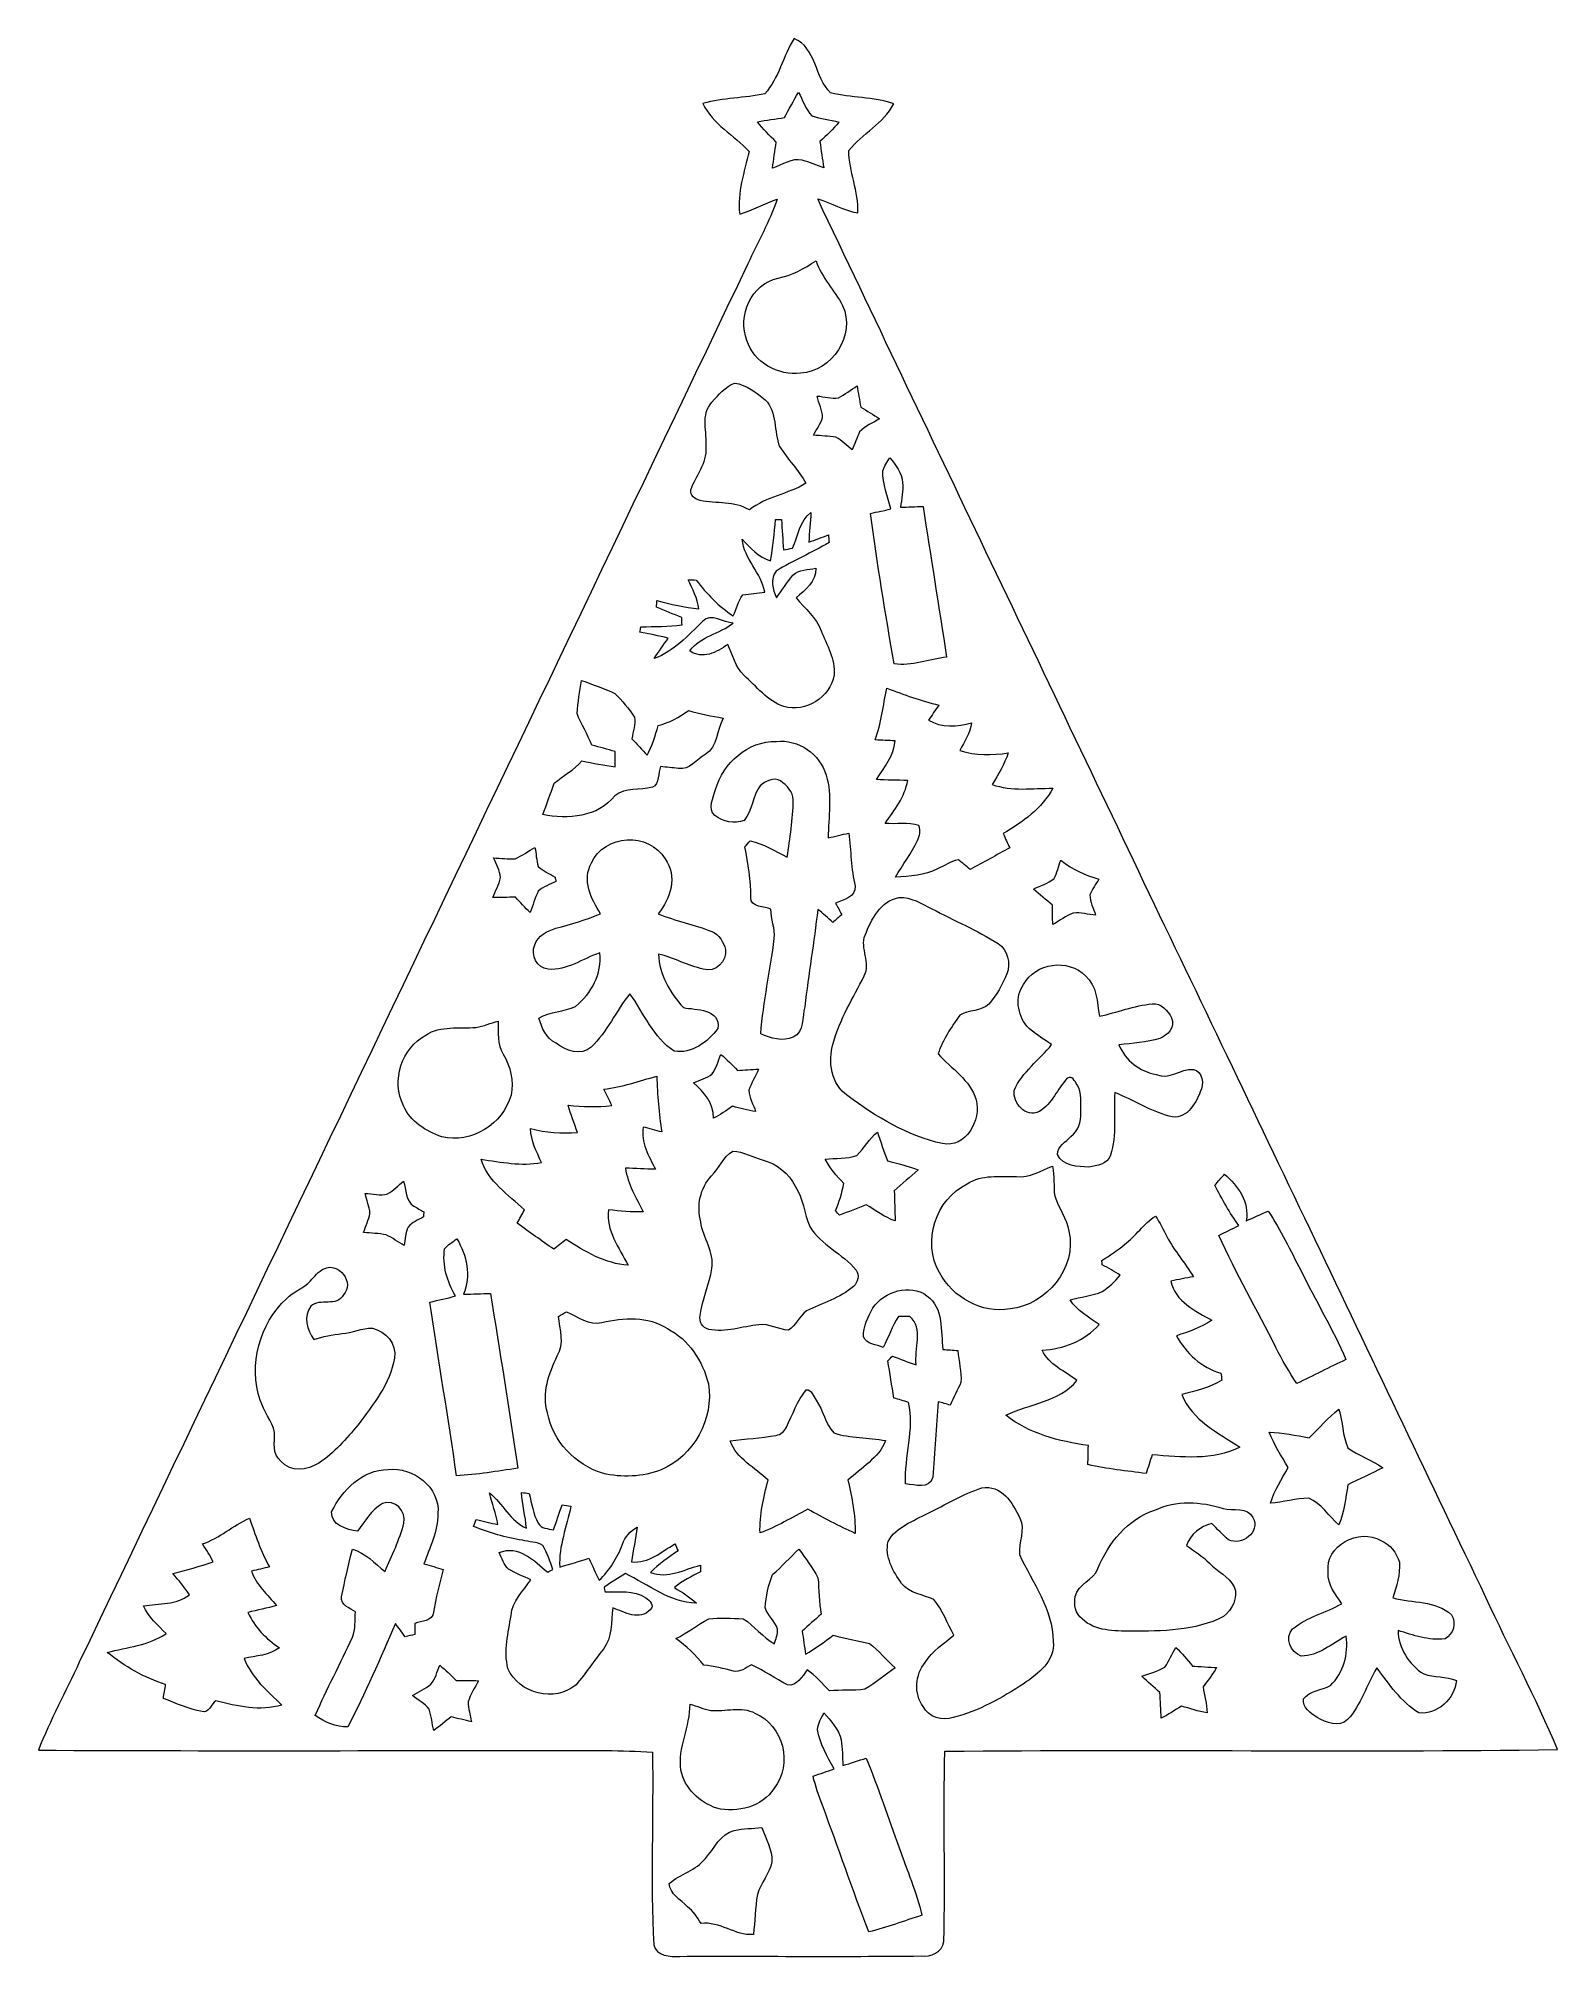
# Model space of a CAD drawing. Header units: centimetres. Extents: x -12.8 to 12.8, y -16.1 to 16.1.
import ezdxf

# ---------------------------------------------------------------- set-up
doc = ezdxf.new("R2010")
doc.units = ezdxf.units.CM
doc.header["$MEASUREMENT"] = 0
doc.layers.add('Layer 1', color=7, linetype='Continuous')

msp = doc.modelspace()

# ---------------------------------------------------------------- linework, layer by layer
at = {"layer": 'Layer 1', "color": 251, "lineweight": 9}
for points, knots in [([(-0.06633, 16.12344), (0.31079, 15.96469), (0.2801, 15.46304), (0.54715, 15.20728), (0.54715, 15.20728), (0.8957, 15.11838), (1.26717, 15.14695), (1.60866, 15.02348), (1.60866, 15.02348), (1.43651, 14.69257), (1.08443, 14.51795), (0.85301, 14.24031), (0.85301, 14.24031), (0.85689, 13.88648), (1.02023, 13.54887), (1.00682, 13.19009), (1.00682, 13.19009), (0.76835, 13.22784), (0.56091, 13.3559), (0.33196, 13.42363), (0.33196, 13.42363), (2.20874, 9.46617), (4.11022, 5.51929), (5.99088, 1.5636), (5.99088, 1.5636), (7.85883, -2.31415), (9.7028, -6.20352), (11.5623, -10.08513), (11.5623, -10.08513), (11.9567, -10.94133), (12.40155, -11.7753), (12.76774, -12.64383), (12.76774, -12.64383), (9.33521, -12.69393), (5.90162, -12.63537), (2.46909, -12.67347), (2.46909, -12.67347), (2.43557, -13.73921), (2.48038, -14.80636), (2.45074, -15.87246), (2.45074, -15.87246), (2.43099, -16.04391), (2.22955, -16.14198), (2.07009, -16.11446), (2.07009, -16.11446), (0.71755, -16.12893), (-0.63571, -16.11517), (-1.98861, -16.1208), (-1.98861, -16.1208), (-2.14454, -16.1314), (-2.38126, -16.11799), (-2.42465, -15.92714), (-2.42465, -15.92714), (-2.48003, -14.84905), (-2.42782, -13.76778), (-2.44652, -12.68899), (-2.44652, -12.68899), (-2.70475, -12.6717), (-2.96334, -12.66288), (-3.22192, -12.66147), (-3.22192, -12.66147), (-6.40398, -12.6583), (-9.58604, -12.67065), (-12.76774, -12.65583), (-12.76774, -12.65583), (-12.57089, -12.14818), (-12.30384, -11.67228), (-12.08017, -11.17663), (-12.08017, -11.17663), (-8.33614, -3.34003), (-4.58859, 4.49483), (-0.8435, 12.33108), (-0.8435, 12.33108), (-0.67381, 12.69162), (-0.47943, 13.04334), (-0.35031, 13.42116), (-0.35031, 13.42116), (-0.56269, 13.3432), (-0.76201, 13.23207), (-0.98037, 13.17034), (-0.98037, 13.17034), (-1.02341, 13.53052), (-0.90171, 13.87801), (-0.82339, 14.22373), (-0.82339, 14.22373), (-1.07457, 14.49572), (-1.43511, 14.68199), (-1.59809, 15.02595), (-1.59809, 15.02595), (-1.25942, 15.13072), (-0.89959, 15.11344), (-0.55634, 15.1914), (-0.55634, 15.1914), (-0.32597, 15.45881), (-0.24554, 15.82287), (-0.06633, 16.12344), (-0.06633, 16.12344), (-0.06633, 16.12344), (-0.06633, 16.12344), (-0.06633, 16.12344)], [0, 0, 0, 0, 0.03846154, 0.03846154, 0.03846154, 0.03846154, 0.07692308, 0.07692308, 0.07692308, 0.07692308, 0.11538462, 0.11538462, 0.11538462, 0.11538462, 0.15384615, 0.15384615, 0.15384615, 0.15384615, 0.19230769, 0.19230769, 0.19230769, 0.19230769, 0.23076923, 0.23076923, 0.23076923, 0.23076923, 0.26923077, 0.26923077, 0.26923077, 0.26923077, 0.30769231, 0.30769231, 0.30769231, 0.30769231, 0.34615385, 0.34615385, 0.34615385, 0.34615385, 0.38461538, 0.38461538, 0.38461538, 0.38461538, 0.42307692, 0.42307692, 0.42307692, 0.42307692, 0.46153846, 0.46153846, 0.46153846, 0.46153846, 0.5, 0.5, 0.5, 0.5, 0.53846154, 0.53846154, 0.53846154, 0.53846154, 0.57692308, 0.57692308, 0.57692308, 0.57692308, 0.61538462, 0.61538462, 0.61538462, 0.61538462, 0.65384615, 0.65384615, 0.65384615, 0.65384615, 0.69230769, 0.69230769, 0.69230769, 0.69230769, 0.73076923, 0.73076923, 0.73076923, 0.73076923, 0.76923077, 0.76923077, 0.76923077, 0.76923077, 0.80769231, 0.80769231, 0.80769231, 0.80769231, 0.84615385, 0.84615385, 0.84615385, 0.84615385, 0.88461538, 0.88461538, 0.88461538, 0.88461538, 0.92307692, 0.92307692, 0.92307692, 0.92307692, 1, 1, 1, 1]), ([(-0.2279, 14.791), (-0.37854, 14.76913), (-0.52988, 14.74655), (-0.67981, 14.72326), (-0.67981, 14.72326), (-0.58985, 14.59626), (-0.47731, 14.48902), (-0.36689, 14.38036), (-0.36689, 14.38036), (-0.3863, 14.23361), (-0.4124, 14.08791), (-0.42722, 13.94045), (-0.42722, 13.94045), (-0.26318, 13.99407), (-0.11042, 14.11719), (0.07267, 14.07521), (0.07267, 14.07521), (0.19508, 14.03958), (0.31361, 13.98949), (0.43391, 13.94645), (0.43391, 13.94645), (0.41133, 14.0932), (0.38488, 14.23996), (0.36935, 14.38777), (0.36935, 14.38777), (0.48048, 14.49219), (0.59619, 14.59344), (0.68579, 14.71762), (0.68579, 14.71762), (0.53445, 14.75184), (0.37923, 14.77124), (0.23283, 14.82275), (0.23283, 14.82275), (0.12453, 14.92999), (0.0836, 15.08768), (0.0074, 15.21645), (0.0074, 15.21645), (-0.07232, 15.07534), (-0.15029, 14.93317), (-0.2279, 14.791), (-0.2279, 14.791), (-0.2279, 14.791), (-0.2279, 14.791), (-0.2279, 14.791)], [0, 0, 0, 0, 0.08333333, 0.08333333, 0.08333333, 0.08333333, 0.16666667, 0.16666667, 0.16666667, 0.16666667, 0.25, 0.25, 0.25, 0.25, 0.33333333, 0.33333333, 0.33333333, 0.33333333, 0.41666667, 0.41666667, 0.41666667, 0.41666667, 0.5, 0.5, 0.5, 0.5, 0.58333333, 0.58333333, 0.58333333, 0.58333333, 0.66666667, 0.66666667, 0.66666667, 0.66666667, 0.75, 0.75, 0.75, 0.75, 0.83333333, 0.83333333, 0.83333333, 0.83333333, 1, 1, 1, 1]), ([(-0.33514, 12.09331), (-0.78247, 11.99947), (-1.02553, 11.45266), (-0.85761, 11.04556), (-0.85761, 11.04556), (-0.7486, 10.67585), (-0.32809, 10.44582), (0.04444, 10.49558), (0.04444, 10.49558), (0.5722, 10.52273), (0.97225, 11.13728), (0.75, 11.63081), (0.75, 11.63081), (0.61277, 11.88799), (0.39934, 12.10107), (0.30409, 12.38223), (0.30409, 12.38223), (0.10406, 12.25911), (-0.10019, 12.13458), (-0.33514, 12.09331), (-0.33514, 12.09331), (-0.33514, 12.09331), (-0.33514, 12.09331), (-0.33514, 12.09331)], [0, 0, 0, 0, 0.14285714, 0.14285714, 0.14285714, 0.14285714, 0.28571429, 0.28571429, 0.28571429, 0.28571429, 0.42857143, 0.42857143, 0.42857143, 0.42857143, 0.57142857, 0.57142857, 0.57142857, 0.57142857, 0.71428571, 0.71428571, 0.71428571, 0.71428571, 1, 1, 1, 1]), ([(-1.44569, 10.00945), (-1.64254, 9.79708), (-1.52295, 9.50251), (-1.54376, 9.24639), (-1.54376, 9.24639), (-1.5233, 8.97757), (-1.72121, 8.77296), (-1.80058, 8.53343), (-1.80058, 8.53343), (-1.8214, 8.44135), (-1.72685, 8.37361), (-1.64677, 8.35526), (-1.64677, 8.35526), (-1.37161, 8.29741), (-1.06645, 8.34751), (-0.81563, 8.19652), (-0.81563, 8.19652), (-0.53552, 8.42264), (-0.16757, 8.45863), (0.13299, 8.64383), (0.13299, 8.64383), (0.01128, 8.86715), (-0.17604, 9.0453), (-0.30939, 9.2605), (-0.30939, 9.2605), (-0.41134, 9.51168), (-0.3422, 9.84258), (-0.5514, 10.04649), (-0.5514, 10.04649), (-0.69886, 10.17067), (-0.8689, 10.29943), (-1.06434, 10.32906), (-1.06434, 10.32906), (-1.22097, 10.26662), (-1.33492, 10.13079), (-1.44569, 10.00945), (-1.44569, 10.00945), (-1.44569, 10.00945), (-1.44569, 10.00945), (-1.44569, 10.00945)], [0, 0, 0, 0, 0.09090909, 0.09090909, 0.09090909, 0.09090909, 0.18181818, 0.18181818, 0.18181818, 0.18181818, 0.27272727, 0.27272727, 0.27272727, 0.27272727, 0.36363636, 0.36363636, 0.36363636, 0.36363636, 0.45454545, 0.45454545, 0.45454545, 0.45454545, 0.54545455, 0.54545455, 0.54545455, 0.54545455, 0.63636364, 0.63636364, 0.63636364, 0.63636364, 0.72727273, 0.72727273, 0.72727273, 0.72727273, 0.81818182, 0.81818182, 0.81818182, 0.81818182, 1, 1, 1, 1]), ([(0.67803, 10.08177), (0.5588, 10.06166), (0.43885, 10.10081), (0.31996, 10.11069), (0.31996, 10.11069), (0.34889, 9.99075), (0.40957, 9.87433), (0.41416, 9.7498), (0.41416, 9.7498), (0.37958, 9.64291), (0.31114, 9.55119), (0.25964, 9.45206), (0.25964, 9.45206), (0.38558, 9.44148), (0.51152, 9.43653), (0.63746, 9.41889), (0.63746, 9.41889), (0.73871, 9.36422), (0.81773, 9.27567), (0.9077, 9.20441), (0.9077, 9.20441), (0.9398, 9.28026), (1.00435, 9.43266), (1.03646, 9.50886), (1.03646, 9.50886), (1.1243, 9.61151), (1.26047, 9.65596), (1.37054, 9.72934), (1.37054, 9.72934), (1.26682, 9.79743), (1.15993, 9.86058), (1.05445, 9.92443), (1.05445, 9.92443), (1.03434, 10.04331), (1.01141, 10.16291), (0.99342, 10.28178), (0.99342, 10.28178), (0.88829, 10.21547), (0.78986, 10.13645), (0.67803, 10.08177), (0.67803, 10.08177), (0.67803, 10.08177), (0.67803, 10.08177), (0.67803, 10.08177)], [0, 0, 0, 0, 0.08333333, 0.08333333, 0.08333333, 0.08333333, 0.16666667, 0.16666667, 0.16666667, 0.16666667, 0.25, 0.25, 0.25, 0.25, 0.33333333, 0.33333333, 0.33333333, 0.33333333, 0.41666667, 0.41666667, 0.41666667, 0.41666667, 0.5, 0.5, 0.5, 0.5, 0.58333333, 0.58333333, 0.58333333, 0.58333333, 0.66666667, 0.66666667, 0.66666667, 0.66666667, 0.75, 0.75, 0.75, 0.75, 0.83333333, 0.83333333, 0.83333333, 0.83333333, 1, 1, 1, 1]), ([(1.42628, 8.85057), (1.42098, 8.63114), (1.51059, 8.42442), (1.55963, 8.21416), (1.55963, 8.21416), (1.44709, 8.18276), (1.33349, 8.16265), (1.2199, 8.1383), (1.2199, 8.1383), (1.33067, 7.29235), (1.46896, 6.44921), (1.61572, 5.6096), (1.61572, 5.6096), (1.90958, 5.55845), (2.20591, 5.68968), (2.49766, 5.71932), (2.49766, 5.71932), (2.36713, 6.56493), (2.23378, 7.41018), (2.10114, 8.25544), (2.10114, 8.25544), (1.97415, 8.25085), (1.84786, 8.24378), (1.7212, 8.24237), (1.7212, 8.24237), (1.74414, 8.37926), (1.76882, 8.51755), (1.75895, 8.6569), (1.75895, 8.6569), (1.74096, 8.81706), (1.64535, 8.95323), (1.54551, 9.07423), (1.54551, 9.07423), (1.50318, 9.00156), (1.44744, 8.93311), (1.42628, 8.85057), (1.42628, 8.85057), (1.42628, 8.85057), (1.42628, 8.85057), (1.42628, 8.85057)], [0, 0, 0, 0, 0.09090909, 0.09090909, 0.09090909, 0.09090909, 0.18181818, 0.18181818, 0.18181818, 0.18181818, 0.27272727, 0.27272727, 0.27272727, 0.27272727, 0.36363636, 0.36363636, 0.36363636, 0.36363636, 0.45454545, 0.45454545, 0.45454545, 0.45454545, 0.54545455, 0.54545455, 0.54545455, 0.54545455, 0.63636364, 0.63636364, 0.63636364, 0.63636364, 0.72727273, 0.72727273, 0.72727273, 0.72727273, 0.81818182, 0.81818182, 0.81818182, 0.81818182, 1, 1, 1, 1]), ([(-0.09067, 7.5527), (-0.14182, 7.54247), (-0.19333, 7.53224), (-0.24448, 7.52236), (-0.24448, 7.52236), (-0.25718, 7.69276), (-0.26671, 7.86385), (-0.27694, 8.03424), (-0.27694, 8.03424), (-0.31045, 8.03424), (-0.34361, 8.03424), (-0.37642, 8.03424), (-0.37642, 8.03424), (-0.40111, 7.80318), (-0.41417, 7.56928), (-0.46214, 7.34139), (-0.46214, 7.34139), (-0.66358, 7.39678), (-0.79834, 7.55941), (-0.93875, 7.70193), (-0.93875, 7.70193), (-0.90594, 7.36679), (-0.61701, 7.14101), (-0.55916, 6.81399), (-0.55916, 6.81399), (-0.68087, 6.79811), (-0.80363, 6.78682), (-0.92499, 6.76671), (-0.92499, 6.76671), (-1.00507, 6.663), (-1.03682, 6.53176), (-1.08762, 6.41288), (-1.08762, 6.41288), (-1.33351, 6.57269), (-1.53353, 6.78788), (-1.7138, 7.01648), (-1.7138, 7.01648), (-1.75825, 7.01895), (-1.8027, 7.02107), (-1.84715, 7.02318), (-1.84715, 7.02318), (-1.77271, 6.86479), (-1.69122, 6.7078), (-1.66406, 6.53212), (-1.66406, 6.53212), (-1.90465, 6.56069), (-2.14172, 6.60691), (-2.37385, 6.67534), (-2.37385, 6.67534), (-2.3742, 6.64642), (-2.37561, 6.58927), (-2.37632, 6.56069), (-2.37632, 6.56069), (-2.23626, 6.50178), (-2.09586, 6.44286), (-1.95404, 6.38748), (-1.95404, 6.38748), (-1.95298, 6.35679), (-1.95051, 6.29576), (-1.9491, 6.26506), (-1.9491, 6.26506), (-2.17735, 6.22802), (-2.41018, 6.23861), (-2.64019, 6.23049), (-2.64019, 6.23049), (-2.64513, 6.20897), (-2.65466, 6.16523), (-2.6596, 6.14336), (-2.6596, 6.14336), (-2.5012, 6.10737), (-2.34069, 6.08091), (-2.18335, 6.03964), (-2.18335, 6.03964), (-2.26061, 5.92569), (-2.34139, 5.81457), (-2.41618, 5.69921), (-2.41618, 5.69921), (-2.08281, 5.8181), (-1.85103, 6.0855), (-1.60373, 6.32292), (-1.60373, 6.32292), (-1.46403, 6.47073), (-1.2506, 6.29964), (-1.09079, 6.29435), (-1.09079, 6.29435), (-1.31692, 6.11125), (-1.64113, 6.07492), (-1.81681, 5.82727), (-1.81681, 5.82727), (-1.61008, 5.67451), (-1.36314, 5.8001), (-1.18181, 5.93451), (-1.18181, 5.93451), (-1.09397, 5.7613), (-1.05446, 5.55775), (-0.91229, 5.41699), (-0.91229, 5.41699), (-0.69851, 5.23001), (-0.51577, 4.98554), (-0.23778, 4.88958), (-0.23778, 4.88958), (0.12805, 4.78693), (0.54433, 5.04516), (0.60607, 5.42193), (0.60607, 5.42193), (0.6357, 5.68968), (0.47801, 5.92252), (0.39087, 6.16311), (0.39087, 6.16311), (0.31467, 6.38959), (0.11359, 6.536), (-0.02999, 6.71627), (-0.02999, 6.71627), (0.11853, 6.85561), (0.31079, 6.98191), (0.29845, 7.21792), (0.29845, 7.21792), (0.16898, 7.18581), (0.01587, 7.19675), (-0.08467, 7.09797), (-0.08467, 7.09797), (-0.18521, 6.97732), (-0.26953, 6.84433), (-0.36337, 6.71838), (-0.36337, 6.71838), (-0.42651, 6.85491), (-0.46955, 7.04153), (-0.36866, 7.16641), (-0.36866, 7.16641), (-0.08291, 7.34633), (0.23318, 7.47333), (0.52211, 7.64866), (0.52211, 7.64866), (0.51964, 7.68076), (0.51505, 7.74497), (0.51258, 7.77707), (0.51258, 7.77707), (0.40216, 7.73756), (0.29351, 7.6917), (0.18203, 7.65501), (0.18203, 7.65501), (0.19085, 7.82152), (0.20954, 7.98662), (0.2166, 8.15278), (0.2166, 8.15278), (0.02786, 8.00955), (-0.00212, 7.75696), (-0.09067, 7.5527), (-0.09067, 7.5527), (-0.09067, 7.5527), (-0.09067, 7.5527), (-0.09067, 7.5527)], [0, 0, 0, 0, 0.02564103, 0.02564103, 0.02564103, 0.02564103, 0.05128205, 0.05128205, 0.05128205, 0.05128205, 0.07692308, 0.07692308, 0.07692308, 0.07692308, 0.1025641, 0.1025641, 0.1025641, 0.1025641, 0.12820513, 0.12820513, 0.12820513, 0.12820513, 0.15384615, 0.15384615, 0.15384615, 0.15384615, 0.17948718, 0.17948718, 0.17948718, 0.17948718, 0.20512821, 0.20512821, 0.20512821, 0.20512821, 0.23076923, 0.23076923, 0.23076923, 0.23076923, 0.25641026, 0.25641026, 0.25641026, 0.25641026, 0.28205128, 0.28205128, 0.28205128, 0.28205128, 0.30769231, 0.30769231, 0.30769231, 0.30769231, 0.33333333, 0.33333333, 0.33333333, 0.33333333, 0.35897436, 0.35897436, 0.35897436, 0.35897436, 0.38461538, 0.38461538, 0.38461538, 0.38461538, 0.41025641, 0.41025641, 0.41025641, 0.41025641, 0.43589744, 0.43589744, 0.43589744, 0.43589744, 0.46153846, 0.46153846, 0.46153846, 0.46153846, 0.48717949, 0.48717949, 0.48717949, 0.48717949, 0.51282051, 0.51282051, 0.51282051, 0.51282051, 0.53846154, 0.53846154, 0.53846154, 0.53846154, 0.56410256, 0.56410256, 0.56410256, 0.56410256, 0.58974359, 0.58974359, 0.58974359, 0.58974359, 0.61538462, 0.61538462, 0.61538462, 0.61538462, 0.64102564, 0.64102564, 0.64102564, 0.64102564, 0.66666667, 0.66666667, 0.66666667, 0.66666667, 0.69230769, 0.69230769, 0.69230769, 0.69230769, 0.71794872, 0.71794872, 0.71794872, 0.71794872, 0.74358974, 0.74358974, 0.74358974, 0.74358974, 0.76923077, 0.76923077, 0.76923077, 0.76923077, 0.79487179, 0.79487179, 0.79487179, 0.79487179, 0.82051282, 0.82051282, 0.82051282, 0.82051282, 0.84615385, 0.84615385, 0.84615385, 0.84615385, 0.87179487, 0.87179487, 0.87179487, 0.87179487, 0.8974359, 0.8974359, 0.8974359, 0.8974359, 0.92307692, 0.92307692, 0.92307692, 0.92307692, 0.94871795, 0.94871795, 0.94871795, 0.94871795, 1, 1, 1, 1]), ([(-3.63926, 5.3302), (-3.66254, 5.14535), (-3.70311, 4.96155), (-3.71405, 4.77528), (-3.71405, 4.77528), (-3.64561, 4.59149), (-3.53837, 4.42392), (-3.46322, 4.24224), (-3.46322, 4.24224), (-3.33305, 4.20661), (-3.20252, 4.17167), (-3.07305, 4.13322), (-3.07305, 4.13322), (-3.07058, 4.0468), (-3.06952, 3.96072), (-3.07164, 3.87429), (-3.07164, 3.87429), (-3.25932, 3.90428), (-3.44523, 3.93885), (-3.63115, 3.97589), (-3.63115, 3.97589), (-3.76132, 3.82067), (-3.94724, 3.73141), (-4.09611, 3.59983), (-4.09611, 3.59983), (-4.16455, 3.42697), (-4.22029, 3.24776), (-4.29049, 3.07489), (-4.29049, 3.07489), (-3.87209, 2.98776), (-3.3581, 3.02939), (-3.08152, 3.39134), (-3.08152, 3.39134), (-2.89913, 3.53421), (-2.65607, 3.47424), (-2.44828, 3.5328), (-2.44828, 3.5328), (-2.31599, 3.59066), (-2.36079, 3.77869), (-2.30858, 3.88029), (-2.30858, 3.88029), (-2.20839, 3.87076), (-2.11032, 3.86053), (-2.00907, 3.85101), (-2.00907, 3.85101), (-1.82246, 3.81467), (-1.70181, 4.00729), (-1.55787, 4.087), (-1.55787, 4.087), (-1.34726, 4.21754), (-1.37055, 4.49906), (-1.25554, 4.69626), (-1.25554, 4.69626), (-1.45204, 4.73295), (-1.64959, 4.76399), (-1.84009, 4.82573), (-1.84009, 4.82573), (-1.99391, 4.70931), (-2.16253, 4.61724), (-2.35127, 4.57103), (-2.35127, 4.57103), (-2.39572, 4.39887), (-2.45181, 4.22847), (-2.53471, 4.07079), (-2.53471, 4.07079), (-2.62114, 4.16321), (-2.70652, 4.25775), (-2.79224, 4.35054), (-2.79224, 4.35054), (-2.77425, 4.47012), (-2.72733, 4.59184), (-2.75061, 4.71355), (-2.75061, 4.71355), (-2.84339, 4.85783), (-2.95628, 4.99118), (-3.07764, 5.11112), (-3.07764, 5.11112), (-3.26073, 5.19438), (-3.45194, 5.25788), (-3.63926, 5.3302), (-3.63926, 5.3302), (-3.63926, 5.3302), (-3.63926, 5.3302), (-3.63926, 5.3302)], [0, 0, 0, 0, 0.04545455, 0.04545455, 0.04545455, 0.04545455, 0.09090909, 0.09090909, 0.09090909, 0.09090909, 0.13636364, 0.13636364, 0.13636364, 0.13636364, 0.18181818, 0.18181818, 0.18181818, 0.18181818, 0.22727273, 0.22727273, 0.22727273, 0.22727273, 0.27272727, 0.27272727, 0.27272727, 0.27272727, 0.31818182, 0.31818182, 0.31818182, 0.31818182, 0.36363636, 0.36363636, 0.36363636, 0.36363636, 0.40909091, 0.40909091, 0.40909091, 0.40909091, 0.45454545, 0.45454545, 0.45454545, 0.45454545, 0.5, 0.5, 0.5, 0.5, 0.54545455, 0.54545455, 0.54545455, 0.54545455, 0.59090909, 0.59090909, 0.59090909, 0.59090909, 0.63636364, 0.63636364, 0.63636364, 0.63636364, 0.68181818, 0.68181818, 0.68181818, 0.68181818, 0.72727273, 0.72727273, 0.72727273, 0.72727273, 0.77272727, 0.77272727, 0.77272727, 0.77272727, 0.81818182, 0.81818182, 0.81818182, 0.81818182, 0.86363636, 0.86363636, 0.86363636, 0.86363636, 0.90909091, 0.90909091, 0.90909091, 0.90909091, 1, 1, 1, 1]), ([(1.49401, 5.1979), (1.4291, 4.90863), (1.40088, 4.60913), (1.29822, 4.32937), (1.29822, 4.32937), (1.40934, 4.32302), (1.52082, 4.32126), (1.6323, 4.31385), (1.6323, 4.31385), (1.61431, 4.05985), (1.45062, 3.86759), (1.31727, 3.66474), (1.31727, 3.66474), (1.4926, 3.64922), (1.66899, 3.65592), (1.84502, 3.64569), (1.84502, 3.64569), (1.79387, 3.37229), (1.62383, 3.1458), (1.46296, 2.92673), (1.46296, 2.92673), (1.65099, 2.90697), (1.84996, 2.95072), (2.03095, 2.88828), (2.03095, 2.88828), (2.06798, 2.80714), (2.04293, 2.71612), (2.00906, 2.63851), (2.00906, 2.63851), (1.90535, 2.4212), (1.75648, 2.23034), (1.64076, 2.01974), (1.64076, 2.01974), (1.87818, 2.03843), (2.1283, 2.05078), (2.3442, 2.16332), (2.3442, 2.16332), (2.45921, 2.21059), (2.56434, 2.2942), (2.68994, 2.31184), (2.68994, 2.31184), (2.76543, 2.2695), (2.82646, 2.20671), (2.89172, 2.15026), (2.89172, 2.15026), (3.11327, 2.27268), (3.33587, 2.39298), (3.55883, 2.51327), (3.55883, 2.51327), (3.52249, 2.59371), (3.4858, 2.67379), (3.44911, 2.75351), (3.44911, 2.75351), (3.77755, 2.94437), (4.09822, 3.17579), (4.28343, 3.51728), (4.28343, 3.51728), (3.94441, 3.51622), (3.58987, 3.46295), (3.26391, 3.58007), (3.26391, 3.58007), (3.36586, 3.75046), (3.46922, 3.92191), (3.53343, 4.111), (3.53343, 4.111), (3.26179, 4.07255), (2.98345, 4.06056), (2.71922, 4.15122), (2.71922, 4.15122), (2.79683, 4.3015), (2.8949, 4.44579), (2.91783, 4.61724), (2.91783, 4.61724), (2.68006, 4.55338), (2.40982, 4.52586), (2.19216, 4.66381), (2.19216, 4.66381), (2.25107, 4.74635), (2.31034, 4.82855), (2.36537, 4.91357), (2.36537, 4.91357), (2.06798, 4.98766), (1.78011, 5.08996), (1.49401, 5.1979), (1.49401, 5.1979), (1.49401, 5.1979), (1.49401, 5.1979), (1.49401, 5.1979)], [0, 0, 0, 0, 0.04347826, 0.04347826, 0.04347826, 0.04347826, 0.08695652, 0.08695652, 0.08695652, 0.08695652, 0.13043478, 0.13043478, 0.13043478, 0.13043478, 0.17391304, 0.17391304, 0.17391304, 0.17391304, 0.2173913, 0.2173913, 0.2173913, 0.2173913, 0.26086957, 0.26086957, 0.26086957, 0.26086957, 0.30434783, 0.30434783, 0.30434783, 0.30434783, 0.34782609, 0.34782609, 0.34782609, 0.34782609, 0.39130435, 0.39130435, 0.39130435, 0.39130435, 0.43478261, 0.43478261, 0.43478261, 0.43478261, 0.47826087, 0.47826087, 0.47826087, 0.47826087, 0.52173913, 0.52173913, 0.52173913, 0.52173913, 0.56521739, 0.56521739, 0.56521739, 0.56521739, 0.60869565, 0.60869565, 0.60869565, 0.60869565, 0.65217391, 0.65217391, 0.65217391, 0.65217391, 0.69565217, 0.69565217, 0.69565217, 0.69565217, 0.73913043, 0.73913043, 0.73913043, 0.73913043, 0.7826087, 0.7826087, 0.7826087, 0.7826087, 0.82608696, 0.82608696, 0.82608696, 0.82608696, 0.86956522, 0.86956522, 0.86956522, 0.86956522, 0.91304348, 0.91304348, 0.91304348, 0.91304348, 1, 1, 1, 1]), ([(-1.38854, 3.4947), (-1.41288, 3.36982), (-1.53247, 3.16274), (-1.39806, 3.06078), (-1.39806, 3.06078), (-1.26683, 2.94966), (-1.0661, 2.90838), (-0.90594, 2.97718), (-0.90594, 2.97718), (-0.76553, 3.14086), (-0.76624, 3.38463), (-0.63677, 3.55573), (-0.63677, 3.55573), (-0.54999, 3.63969), (-0.40676, 3.70954), (-0.2914, 3.63934), (-0.2914, 3.63934), (-0.18733, 3.56596), (-0.07797, 3.45766), (-0.08114, 3.32008), (-0.08114, 3.32008), (-0.08114, 2.99658), (-0.13935, 2.67767), (-0.18098, 2.35804), (-0.18098, 2.35804), (-0.38594, 2.45718), (-0.57786, 2.58665), (-0.80363, 2.63392), (-0.80363, 2.63392), (-0.83397, 2.59935), (-0.86431, 2.56478), (-0.89465, 2.53021), (-0.89465, 2.53021), (-0.83679, 2.24798), (-0.78917, 1.96435), (-0.79446, 1.67507), (-0.79446, 1.67507), (-0.79728, 1.50997), (-0.55351, 1.53502), (-0.45721, 1.48387), (-0.45721, 1.48387), (-0.45544, 1.31771), (-0.38065, 1.15896), (-0.39829, 0.99209), (-0.39829, 0.99209), (-0.46497, 0.45657), (-0.5835, -0.07189), (-0.62619, -0.61094), (-0.62619, -0.61094), (-0.45685, -0.68573), (-0.26177, -0.74605), (-0.08009, -0.66985), (-0.08009, -0.66985), (0.10936, -0.57778), (0.06773, -0.32554), (0.115, -0.15515), (0.115, -0.15515), (0.17674, 0.3913), (0.26987, 0.93282), (0.33196, 1.47928), (0.33196, 1.47928), (0.42121, 1.41225), (0.50517, 1.33852), (0.58596, 1.26125), (0.58596, 1.26125), (0.6357, 1.30465), (0.68509, 1.34805), (0.73518, 1.39073), (0.73518, 1.39073), (0.70167, 1.45529), (0.66745, 1.5195), (0.63288, 1.583), (0.63288, 1.583), (0.75918, 1.64579), (0.97684, 1.68742), (0.96273, 1.8691), (0.96273, 1.8691), (0.8897, 2.16226), (0.89252, 2.46424), (0.85442, 2.76163), (0.85442, 2.76163), (0.73659, 2.73764), (0.62265, 2.70836), (0.50623, 2.68225), (0.50623, 2.68225), (0.5147, 3.03362), (0.57467, 3.39239), (0.47519, 3.73671), (0.47519, 3.73671), (0.37041, 4.08665), (0.00529, 4.35089), (-0.36266, 4.3015), (-0.36266, 4.3015), (-0.84385, 4.31914), (-1.25448, 3.93638), (-1.38854, 3.4947), (-1.38854, 3.4947), (-1.38854, 3.4947), (-1.38854, 3.4947), (-1.38854, 3.4947)], [0, 0, 0, 0, 0.03846154, 0.03846154, 0.03846154, 0.03846154, 0.07692308, 0.07692308, 0.07692308, 0.07692308, 0.11538462, 0.11538462, 0.11538462, 0.11538462, 0.15384615, 0.15384615, 0.15384615, 0.15384615, 0.19230769, 0.19230769, 0.19230769, 0.19230769, 0.23076923, 0.23076923, 0.23076923, 0.23076923, 0.26923077, 0.26923077, 0.26923077, 0.26923077, 0.30769231, 0.30769231, 0.30769231, 0.30769231, 0.34615385, 0.34615385, 0.34615385, 0.34615385, 0.38461538, 0.38461538, 0.38461538, 0.38461538, 0.42307692, 0.42307692, 0.42307692, 0.42307692, 0.46153846, 0.46153846, 0.46153846, 0.46153846, 0.5, 0.5, 0.5, 0.5, 0.53846154, 0.53846154, 0.53846154, 0.53846154, 0.57692308, 0.57692308, 0.57692308, 0.57692308, 0.61538462, 0.61538462, 0.61538462, 0.61538462, 0.65384615, 0.65384615, 0.65384615, 0.65384615, 0.69230769, 0.69230769, 0.69230769, 0.69230769, 0.73076923, 0.73076923, 0.73076923, 0.73076923, 0.76923077, 0.76923077, 0.76923077, 0.76923077, 0.80769231, 0.80769231, 0.80769231, 0.80769231, 0.84615385, 0.84615385, 0.84615385, 0.84615385, 0.88461538, 0.88461538, 0.88461538, 0.88461538, 0.92307692, 0.92307692, 0.92307692, 0.92307692, 1, 1, 1, 1]), ([(-3.46887, 2.26068), (-3.63714, 1.97917), (-3.47698, 1.65391), (-3.31964, 1.40696), (-3.31964, 1.40696), (-3.562, 1.30253), (-3.81741, 1.23515), (-4.07, 1.16212), (-4.07, 1.16212), (-4.21641, 1.11873), (-4.37727, 1.04147), (-4.42243, 0.88237), (-4.42243, 0.88237), (-4.50251, 0.7148), (-4.38539, 0.49432), (-4.19841, 0.4735), (-4.19841, 0.4735), (-3.88127, 0.44951), (-3.61845, 0.65165), (-3.33093, 0.74973), (-3.33093, 0.74973), (-3.29072, 0.39765), (-3.47275, 0.06745), (-3.73804, -0.15127), (-3.73804, -0.15127), (-3.93312, -0.24511), (-4.16525, -0.23064), (-4.35398, -0.34565), (-4.35398, -0.34565), (-4.3106, -0.51392), (-4.23052, -0.68749), (-4.06577, -0.76863), (-4.06577, -0.76863), (-3.90808, -0.88998), (-3.64596, -0.99511), (-3.47734, -0.8346), (-3.47734, -0.8346), (-3.2064, -0.57707), (-3.05929, -0.22359), (-2.82399, 0.06252), (-2.82399, 0.06252), (-2.58798, -0.26522), (-2.43276, -0.67867), (-2.08175, -0.9041), (-2.08175, -0.9041), (-1.78788, -0.95243), (-1.51307, -0.74887), (-1.34726, -0.52345), (-1.34726, -0.52345), (-1.28976, -0.19113), (-1.72332, -0.2063), (-1.92617, -0.17173), (-1.92617, -0.17173), (-2.14877, 0.08333), (-2.33963, 0.38002), (-2.34386, 0.72997), (-2.34386, 0.72997), (-2.08774, 0.66365), (-1.84962, 0.53841), (-1.5928, 0.47562), (-1.5928, 0.47562), (-1.38677, 0.40753), (-1.19416, 0.61285), (-1.21603, 0.80829), (-1.21603, 0.80829), (-1.25519, 0.92859), (-1.32222, 1.05701), (-1.44569, 1.10603), (-1.44569, 1.10603), (-1.74061, 1.22492), (-2.05494, 1.28596), (-2.34951, 1.40555), (-2.34951, 1.40555), (-2.14666, 1.65814), (-2.01648, 2.0469), (-2.2345, 2.33124), (-2.2345, 2.33124), (-2.49309, 2.78491), (-3.26461, 2.74505), (-3.46887, 2.26068), (-3.46887, 2.26068), (-3.46887, 2.26068), (-3.46887, 2.26068), (-3.46887, 2.26068)], [0, 0, 0, 0, 0.04545455, 0.04545455, 0.04545455, 0.04545455, 0.09090909, 0.09090909, 0.09090909, 0.09090909, 0.13636364, 0.13636364, 0.13636364, 0.13636364, 0.18181818, 0.18181818, 0.18181818, 0.18181818, 0.22727273, 0.22727273, 0.22727273, 0.22727273, 0.27272727, 0.27272727, 0.27272727, 0.27272727, 0.31818182, 0.31818182, 0.31818182, 0.31818182, 0.36363636, 0.36363636, 0.36363636, 0.36363636, 0.40909091, 0.40909091, 0.40909091, 0.40909091, 0.45454545, 0.45454545, 0.45454545, 0.45454545, 0.5, 0.5, 0.5, 0.5, 0.54545455, 0.54545455, 0.54545455, 0.54545455, 0.59090909, 0.59090909, 0.59090909, 0.59090909, 0.63636364, 0.63636364, 0.63636364, 0.63636364, 0.68181818, 0.68181818, 0.68181818, 0.68181818, 0.72727273, 0.72727273, 0.72727273, 0.72727273, 0.77272727, 0.77272727, 0.77272727, 0.77272727, 0.81818182, 0.81818182, 0.81818182, 0.81818182, 0.86363636, 0.86363636, 0.86363636, 0.86363636, 0.90909091, 0.90909091, 0.90909091, 0.90909091, 1, 1, 1, 1]), ([(-4.75439, 2.33159), (-4.87434, 2.31713), (-4.9964, 2.3457), (-5.11564, 2.34535), (-5.11564, 2.34535), (-5.07224, 2.23775), (-5.00732, 2.13332), (-4.99992, 2.0148), (-4.99992, 2.0148), (-5.0218, 1.89521), (-5.09129, 1.79149), (-5.1315, 1.67754), (-5.1315, 1.67754), (-5.00451, 1.6779), (-4.87822, 1.68425), (-4.75086, 1.68636), (-4.75086, 1.68636), (-4.66937, 1.60028), (-4.58823, 1.51209), (-4.50321, 1.42883), (-4.50321, 1.42883), (-4.45277, 1.54596), (-4.4249, 1.67366), (-4.36492, 1.78585), (-4.36492, 1.78585), (-4.28202, 1.86522), (-4.16807, 1.89979), (-4.06824, 1.95165), (-4.06824, 1.95165), (-4.07177, 1.96929), (-4.07917, 2.00492), (-4.0827, 2.02256), (-4.0827, 2.02256), (-4.1776, 2.08146), (-4.28767, 2.12274), (-4.36492, 2.20389), (-4.36492, 2.20389), (-4.3995, 2.30478), (-4.4009, 2.42189), (-4.42102, 2.52245), (-4.42102, 2.52245), (-4.5332, 2.46071), (-4.63621, 2.38133), (-4.75439, 2.33159), (-4.75439, 2.33159), (-4.75439, 2.33159), (-4.75439, 2.33159), (-4.75439, 2.33159)], [0, 0, 0, 0, 0.07692308, 0.07692308, 0.07692308, 0.07692308, 0.15384615, 0.15384615, 0.15384615, 0.15384615, 0.23076923, 0.23076923, 0.23076923, 0.23076923, 0.30769231, 0.30769231, 0.30769231, 0.30769231, 0.38461538, 0.38461538, 0.38461538, 0.38461538, 0.46153846, 0.46153846, 0.46153846, 0.46153846, 0.53846154, 0.53846154, 0.53846154, 0.53846154, 0.61538462, 0.61538462, 0.61538462, 0.61538462, 0.69230769, 0.69230769, 0.69230769, 0.69230769, 0.76923077, 0.76923077, 0.76923077, 0.76923077, 0.84615385, 0.84615385, 0.84615385, 0.84615385, 1, 1, 1, 1]), ([(4.41677, 2.3076), (4.37939, 2.20495), (4.3561, 2.09594), (4.30319, 1.99928), (4.30319, 1.99928), (4.20476, 1.91214), (4.07071, 1.88004), (3.95569, 1.82006), (3.95569, 1.82006), (4.06012, 1.72623), (4.17019, 1.64015), (4.27849, 1.55054), (4.27849, 1.55054), (4.27532, 1.44259), (4.27673, 1.33463), (4.28484, 1.22703), (4.28484, 1.22703), (4.39879, 1.29054), (4.50533, 1.3678), (4.62597, 1.41931), (4.62597, 1.41931), (4.75226, 1.43695), (4.87681, 1.38968), (5.00275, 1.38544), (5.00275, 1.38544), (4.96782, 1.49692), (4.90503, 1.60487), (4.9075, 1.72446), (4.9075, 1.72446), (4.93854, 1.82253), (5.0098, 1.90085), (5.05849, 1.99046), (5.05849, 1.99046), (4.82248, 2.0529), (4.60692, 2.15626), (4.41677, 2.3076), (4.41677, 2.3076), (4.41677, 2.3076), (4.41677, 2.3076), (4.41677, 2.3076)], [0, 0, 0, 0, 0.09090909, 0.09090909, 0.09090909, 0.09090909, 0.18181818, 0.18181818, 0.18181818, 0.18181818, 0.27272727, 0.27272727, 0.27272727, 0.27272727, 0.36363636, 0.36363636, 0.36363636, 0.36363636, 0.45454545, 0.45454545, 0.45454545, 0.45454545, 0.54545455, 0.54545455, 0.54545455, 0.54545455, 0.63636364, 0.63636364, 0.63636364, 0.63636364, 0.72727273, 0.72727273, 0.72727273, 0.72727273, 0.81818182, 0.81818182, 0.81818182, 0.81818182, 1, 1, 1, 1]), ([(1.69544, 1.67825), (1.38712, 1.62251), (1.23154, 1.31348), (1.12888, 1.04818), (1.12888, 1.04818), (1.03646, 0.82452), (1.23401, 0.57969), (1.1123, 0.36273), (1.1123, 0.36273), (0.92499, -0.0091), (0.70308, -0.36893), (0.59125, -0.77357), (0.59125, -0.77357), (0.49918, -1.0759), (0.55668, -1.46642), (0.83608, -1.65375), (0.83608, -1.65375), (1.31409, -2.00794), (1.84185, -2.3265), (2.42852, -2.45772), (2.42852, -2.45772), (2.81799, -2.53886), (3.0861, -2.06015), (2.99332, -1.72183), (2.99332, -1.72183), (2.89772, -1.38211), (2.57316, -1.19796), (2.35549, -0.94819), (2.35549, -0.94819), (2.42781, -0.70866), (2.58268, -0.50158), (2.71886, -0.29591), (2.71886, -0.29591), (2.86844, -0.20701), (3.07587, -0.24017), (3.20746, -0.11282), (3.20746, -0.11282), (3.33446, 0.03958), (3.43818, 0.21209), (3.5105, 0.3966), (3.5105, 0.3966), (3.57647, 0.57369), (3.52672, 0.80017), (3.36374, 0.90636), (3.36374, 0.90636), (3.0092, 1.13073), (2.62078, 1.29372), (2.25072, 1.48986), (2.25072, 1.48986), (2.07503, 1.57594), (1.90041, 1.69236), (1.69544, 1.67825), (1.69544, 1.67825), (1.69544, 1.67825), (1.69544, 1.67825), (1.69544, 1.67825)], [0, 0, 0, 0, 0.06666667, 0.06666667, 0.06666667, 0.06666667, 0.13333333, 0.13333333, 0.13333333, 0.13333333, 0.2, 0.2, 0.2, 0.2, 0.26666667, 0.26666667, 0.26666667, 0.26666667, 0.33333333, 0.33333333, 0.33333333, 0.33333333, 0.4, 0.4, 0.4, 0.4, 0.46666667, 0.46666667, 0.46666667, 0.46666667, 0.53333333, 0.53333333, 0.53333333, 0.53333333, 0.6, 0.6, 0.6, 0.6, 0.66666667, 0.66666667, 0.66666667, 0.66666667, 0.73333333, 0.73333333, 0.73333333, 0.73333333, 0.8, 0.8, 0.8, 0.8, 0.86666667, 0.86666667, 0.86666667, 0.86666667, 1, 1, 1, 1]), ([(3.79271, 0.2188), (3.63432, 0.01418), (3.695, -0.28956), (3.84387, -0.48112), (3.84387, -0.48112), (3.96699, -0.60529), (4.11973, -0.69349), (4.26368, -0.79121), (4.26368, -0.79121), (4.06189, -1.05473), (3.76556, -1.24805), (3.63467, -1.56167), (3.63467, -1.56167), (3.60963, -1.77369), (3.82482, -2.03581), (4.05765, -1.91622), (4.05765, -1.91622), (4.2725, -1.79133), (4.35681, -1.53204), (4.52614, -1.35883), (4.52614, -1.35883), (4.61046, -1.30027), (4.65244, -1.4121), (4.693, -1.46854), (4.693, -1.46854), (4.78154, -1.60683), (4.74557, -1.78216), (4.75191, -1.93703), (4.75191, -1.93703), (4.76214, -2.08801), (4.71135, -2.24571), (4.58787, -2.33778), (4.58787, -2.33778), (4.50286, -2.42598), (4.35857, -2.50076), (4.36351, -2.63906), (4.36351, -2.63906), (4.44677, -2.83873), (4.70571, -2.84508), (4.88915, -2.85108), (4.88915, -2.85108), (5.02568, -2.8292), (5.20207, -2.8038), (5.25216, -2.65211), (5.25216, -2.65211), (5.36223, -2.31274), (5.30331, -1.94867), (5.32589, -1.59907), (5.32589, -1.59907), (5.63281, -1.72395), (5.9175, -1.90775), (6.23888, -1.99453), (6.23888, -1.99453), (6.51334, -2.08308), (6.6795, -1.79521), (6.7624, -1.58531), (6.7624, -1.58531), (6.82978, -1.45901), (6.80474, -1.24629), (6.64528, -1.20925), (6.64528, -1.20925), (6.43009, -1.19055), (6.23817, -1.39375), (6.02298, -1.29709), (6.02298, -1.29709), (5.74323, -1.2417), (5.50369, -1.06461), (5.39398, -0.79932), (5.39398, -0.79932), (5.62117, -0.76334), (5.85894, -0.76157), (6.07978, -0.6889), (6.07978, -0.6889), (6.21313, -0.64163), (6.34754, -0.49135), (6.27804, -0.34388), (6.27804, -0.34388), (6.22018, -0.22288), (6.09918, -0.0913), (5.95313, -0.10752), (5.95313, -0.10752), (5.64904, -0.13433), (5.36399, -0.25428), (5.0666, -0.31496), (5.0666, -0.31496), (5.02638, -0.08177), (5.02709, 0.19622), (4.83094, 0.36414), (4.83094, 0.36414), (4.54766, 0.65977), (3.98286, 0.58392), (3.79271, 0.2188), (3.79271, 0.2188), (3.79271, 0.2188), (3.79271, 0.2188), (3.79271, 0.2188)], [0, 0, 0, 0, 0.04, 0.04, 0.04, 0.04, 0.08, 0.08, 0.08, 0.08, 0.12, 0.12, 0.12, 0.12, 0.16, 0.16, 0.16, 0.16, 0.2, 0.2, 0.2, 0.2, 0.24, 0.24, 0.24, 0.24, 0.28, 0.28, 0.28, 0.28, 0.32, 0.32, 0.32, 0.32, 0.36, 0.36, 0.36, 0.36, 0.4, 0.4, 0.4, 0.4, 0.44, 0.44, 0.44, 0.44, 0.48, 0.48, 0.48, 0.48, 0.52, 0.52, 0.52, 0.52, 0.56, 0.56, 0.56, 0.56, 0.6, 0.6, 0.6, 0.6, 0.64, 0.64, 0.64, 0.64, 0.68, 0.68, 0.68, 0.68, 0.72, 0.72, 0.72, 0.72, 0.76, 0.76, 0.76, 0.76, 0.8, 0.8, 0.8, 0.8, 0.84, 0.84, 0.84, 0.84, 0.88, 0.88, 0.88, 0.88, 0.92, 0.92, 0.92, 0.92, 1, 1, 1, 1]), ([(-5.41232, -0.50405), (-5.69384, -0.52839), (-6.00534, -0.46912), (-6.25617, -0.63175), (-6.25617, -0.63175), (-6.66257, -0.85012), (-6.84107, -1.40504), (-6.63011, -1.81955), (-6.63011, -1.81955), (-6.51969, -2.09049), (-6.25087, -2.24783), (-5.9877, -2.34237), (-5.9877, -2.34237), (-5.48993, -2.46725), (-4.95759, -2.12753), (-4.82318, -1.64352), (-4.82318, -1.64352), (-4.77697, -1.40433), (-4.83024, -1.1581), (-4.95512, -0.95207), (-4.95512, -0.95207), (-5.06447, -0.78803), (-5.02885, -0.58236), (-5.03944, -0.39857), (-5.03944, -0.39857), (-5.16467, -0.42996), (-5.28426, -0.48394), (-5.41232, -0.50405), (-5.41232, -0.50405), (-5.41232, -0.50405), (-5.41232, -0.50405), (-5.41232, -0.50405)], [0, 0, 0, 0, 0.11111111, 0.11111111, 0.11111111, 0.11111111, 0.22222222, 0.22222222, 0.22222222, 0.22222222, 0.33333333, 0.33333333, 0.33333333, 0.33333333, 0.44444444, 0.44444444, 0.44444444, 0.44444444, 0.55555556, 0.55555556, 0.55555556, 0.55555556, 0.66666667, 0.66666667, 0.66666667, 0.66666667, 0.77777778, 0.77777778, 0.77777778, 0.77777778, 1, 1, 1, 1]), ([(-1.29541, -0.95807), (-1.34374, -1.06673), (-1.37161, -1.18738), (-1.4411, -1.28545), (-1.4411, -1.28545), (-1.53212, -1.35953), (-1.64924, -1.38881), (-1.75437, -1.43608), (-1.75437, -1.43608), (-1.5741, -1.59342), (-1.41888, -1.76946), (-1.41888, -2.02981), (-1.41888, -2.02981), (-1.30599, -1.97478), (-1.20262, -1.90316), (-1.10102, -1.82978), (-1.10102, -1.82978), (-0.97226, -1.86189), (-0.8442, -1.90105), (-0.71191, -1.91939), (-0.71191, -1.91939), (-0.7486, -1.80015), (-0.82057, -1.68726), (-0.82445, -1.56061), (-0.82445, -1.56061), (-0.78599, -1.43608), (-0.71191, -1.32637), (-0.66358, -1.20537), (-0.66358, -1.20537), (-0.78317, -1.21101), (-0.90065, -1.22018), (-1.01953, -1.22583), (-1.01953, -1.22583), (-1.10949, -1.13375), (-1.19663, -1.04027), (-1.29541, -0.95807), (-1.29541, -0.95807), (-1.29541, -0.95807), (-1.29541, -0.95807), (-1.29541, -0.95807)], [0, 0, 0, 0, 0.09090909, 0.09090909, 0.09090909, 0.09090909, 0.18181818, 0.18181818, 0.18181818, 0.18181818, 0.27272727, 0.27272727, 0.27272727, 0.27272727, 0.36363636, 0.36363636, 0.36363636, 0.36363636, 0.45454545, 0.45454545, 0.45454545, 0.45454545, 0.54545455, 0.54545455, 0.54545455, 0.54545455, 0.63636364, 0.63636364, 0.63636364, 0.63636364, 0.72727273, 0.72727273, 0.72727273, 0.72727273, 0.81818182, 0.81818182, 0.81818182, 0.81818182, 1, 1, 1, 1]), ([(-3.2632, -1.54015), (-3.21804, -1.63152), (-3.17218, -1.72219), (-3.13091, -1.81532), (-3.13091, -1.81532), (-3.37397, -1.8506), (-3.62021, -1.83578), (-3.86363, -1.81215), (-3.86363, -1.81215), (-3.82024, -1.96772), (-3.75921, -2.11729), (-3.70664, -2.27005), (-3.70664, -2.27005), (-3.97087, -2.29015), (-4.23934, -2.27499), (-4.4951, -2.20302), (-4.4951, -2.20302), (-4.48769, -2.40939), (-4.39526, -2.59178), (-4.31166, -2.77452), (-4.31166, -2.77452), (-4.65102, -2.84155), (-4.99181, -2.76535), (-5.32801, -2.7209), (-5.32801, -2.7209), (-5.20735, -3.09132), (-4.87256, -3.32098), (-4.59564, -3.57004), (-4.59564, -3.57004), (-4.63762, -3.64553), (-4.6796, -3.72067), (-4.71947, -3.79723), (-4.71947, -3.79723), (-4.51591, -3.94398), (-4.3106, -4.08862), (-4.10563, -4.23361), (-4.10563, -4.23361), (-4.03649, -4.17858), (-3.96699, -4.1239), (-3.89644, -4.07097), (-3.89644, -4.07097), (-3.57682, -4.27135), (-3.24309, -4.47738), (-2.85645, -4.50312), (-2.85645, -4.50312), (-3.00461, -4.20786), (-3.23145, -3.91964), (-3.18771, -3.56792), (-3.18771, -3.56792), (-2.99332, -3.5965), (-2.79753, -3.61237), (-2.60068, -3.6032), (-2.60068, -3.6032), (-2.72557, -3.36895), (-2.85962, -3.13718), (-2.90054, -2.86977), (-2.90054, -2.86977), (-2.73227, -2.87753), (-2.56399, -2.88459), (-2.39537, -2.88741), (-2.39537, -2.88741), (-2.5072, -2.66587), (-2.64796, -2.43691), (-2.60104, -2.17833), (-2.60104, -2.17833), (-2.49697, -2.20514), (-2.3936, -2.23442), (-2.28918, -2.26087), (-2.28918, -2.26087), (-2.34104, -1.95114), (-2.36185, -1.63823), (-2.37279, -1.32461), (-2.37279, -1.32461), (-2.66806, -1.40186), (-2.95664, -1.51193), (-3.2632, -1.54015), (-3.2632, -1.54015), (-3.2632, -1.54015), (-3.2632, -1.54015), (-3.2632, -1.54015)], [0, 0, 0, 0, 0.04761905, 0.04761905, 0.04761905, 0.04761905, 0.0952381, 0.0952381, 0.0952381, 0.0952381, 0.14285714, 0.14285714, 0.14285714, 0.14285714, 0.19047619, 0.19047619, 0.19047619, 0.19047619, 0.23809524, 0.23809524, 0.23809524, 0.23809524, 0.28571429, 0.28571429, 0.28571429, 0.28571429, 0.33333333, 0.33333333, 0.33333333, 0.33333333, 0.38095238, 0.38095238, 0.38095238, 0.38095238, 0.42857143, 0.42857143, 0.42857143, 0.42857143, 0.47619048, 0.47619048, 0.47619048, 0.47619048, 0.52380952, 0.52380952, 0.52380952, 0.52380952, 0.57142857, 0.57142857, 0.57142857, 0.57142857, 0.61904762, 0.61904762, 0.61904762, 0.61904762, 0.66666667, 0.66666667, 0.66666667, 0.66666667, 0.71428571, 0.71428571, 0.71428571, 0.71428571, 0.76190476, 0.76190476, 0.76190476, 0.76190476, 0.80952381, 0.80952381, 0.80952381, 0.80952381, 0.85714286, 0.85714286, 0.85714286, 0.85714286, 0.9047619, 0.9047619, 0.9047619, 0.9047619, 1, 1, 1, 1]), ([(0.99095, -2.65564), (0.82091, -2.71949), (0.63358, -2.69868), (0.45578, -2.72055), (0.45578, -2.72055), (0.53692, -2.87224), (0.64911, -3.00348), (0.76905, -3.12589), (0.76905, -3.12589), (0.73942, -3.28429), (0.69179, -3.4388), (0.63147, -3.58803), (0.63147, -3.58803), (0.6544, -3.61237), (0.67733, -3.63671), (0.70026, -3.66141), (0.70026, -3.66141), (0.84984, -3.60355), (0.99871, -3.54428), (1.14793, -3.48572), (1.14793, -3.48572), (1.30457, -3.58274), (1.45485, -3.69492), (1.63053, -3.75701), (1.63053, -3.75701), (1.63195, -3.58803), (1.62136, -3.41799), (1.61748, -3.25007), (1.61748, -3.25007), (1.75224, -3.13259), (1.88772, -3.01653), (2.02072, -2.89694), (2.02072, -2.89694), (1.85173, -2.8352), (1.6764, -2.79252), (1.50248, -2.74842), (1.50248, -2.74842), (1.44497, -2.58685), (1.38923, -2.42351), (1.3342, -2.26229), (1.3342, -2.26229), (1.19944, -2.37482), (1.11301, -2.53146), (0.99095, -2.65564), (0.99095, -2.65564), (0.99095, -2.65564), (0.99095, -2.65564), (0.99095, -2.65564)], [0, 0, 0, 0, 0.07692308, 0.07692308, 0.07692308, 0.07692308, 0.15384615, 0.15384615, 0.15384615, 0.15384615, 0.23076923, 0.23076923, 0.23076923, 0.23076923, 0.30769231, 0.30769231, 0.30769231, 0.30769231, 0.38461538, 0.38461538, 0.38461538, 0.38461538, 0.46153846, 0.46153846, 0.46153846, 0.46153846, 0.53846154, 0.53846154, 0.53846154, 0.53846154, 0.61538462, 0.61538462, 0.61538462, 0.61538462, 0.69230769, 0.69230769, 0.69230769, 0.69230769, 0.76923077, 0.76923077, 0.76923077, 0.76923077, 0.84615385, 0.84615385, 0.84615385, 0.84615385, 1, 1, 1, 1]), ([(-1.09503, -2.58402), (-1.25872, -2.6761), (-1.32327, -2.87154), (-1.45239, -3.00065), (-1.45239, -3.00065), (-1.64571, -3.20244), (-1.70745, -3.50513), (-1.63301, -3.77218), (-1.63301, -3.77218), (-1.60056, -4.04276), (-1.39912, -4.277), (-1.44922, -4.55887), (-1.44922, -4.55887), (-1.48943, -4.82663), (-1.6122, -5.07534), (-1.64712, -5.34522), (-1.64712, -5.34522), (-1.66617, -5.44576), (-1.60338, -5.55865), (-1.49931, -5.58016), (-1.49931, -5.58016), (-1.21462, -5.6419), (-0.93698, -5.53078), (-0.65652, -5.5015), (-0.65652, -5.5015), (-0.48225, -5.48209), (-0.3295, -5.58052), (-0.16087, -5.59463), (-0.16087, -5.59463), (-0.03564, -5.51173), (0.02434, -5.36109), (0.14216, -5.27007), (0.14216, -5.27007), (0.40816, -5.13849), (0.70273, -5.05488), (0.93275, -4.85803), (0.93275, -4.85803), (1.00682, -4.79134), (1.0421, -4.66788), (0.97684, -4.58322), (0.97684, -4.58322), (0.74894, -4.30664), (0.38452, -4.16376), (0.19755, -3.8512), (0.19755, -3.8512), (0.10406, -3.6293), (0.0889, -3.37671), (-0.04587, -3.1721), (-0.04587, -3.1721), (-0.15382, -2.95656), (-0.35631, -2.79957), (-0.58632, -2.7336), (-0.58632, -2.7336), (-0.75742, -2.69303), (-0.91582, -2.58579), (-1.09503, -2.58402), (-1.09503, -2.58402), (-1.09503, -2.58402), (-1.09503, -2.58402), (-1.09503, -2.58402)], [0, 0, 0, 0, 0.0625, 0.0625, 0.0625, 0.0625, 0.125, 0.125, 0.125, 0.125, 0.1875, 0.1875, 0.1875, 0.1875, 0.25, 0.25, 0.25, 0.25, 0.3125, 0.3125, 0.3125, 0.3125, 0.375, 0.375, 0.375, 0.375, 0.4375, 0.4375, 0.4375, 0.4375, 0.5, 0.5, 0.5, 0.5, 0.5625, 0.5625, 0.5625, 0.5625, 0.625, 0.625, 0.625, 0.625, 0.6875, 0.6875, 0.6875, 0.6875, 0.75, 0.75, 0.75, 0.75, 0.8125, 0.8125, 0.8125, 0.8125, 0.875, 0.875, 0.875, 0.875, 1, 1, 1, 1]), ([(3.67277, -3.00983), (3.39514, -3.02041), (3.08787, -2.96714), (2.8441, -3.134), (2.8441, -3.134), (2.31175, -3.388), (2.08174, -4.11226), (2.37842, -4.62484), (2.37842, -4.62484), (2.59573, -5.04359), (3.09351, -5.32123), (3.56518, -5.23303), (3.56518, -5.23303), (4.17688, -5.17377), (4.69442, -4.54582), (4.55295, -3.92917), (4.55295, -3.92917), (4.52225, -3.71644), (4.37939, -3.54217), (4.31483, -3.34179), (4.31483, -3.34179), (4.29224, -3.17493), (4.31518, -3.00489), (4.28025, -2.83908), (4.28025, -2.83908), (4.08023, -2.90611), (3.89397, -3.03911), (3.67277, -3.00983), (3.67277, -3.00983), (3.67277, -3.00983), (3.67277, -3.00983), (3.67277, -3.00983)], [0, 0, 0, 0, 0.11111111, 0.11111111, 0.11111111, 0.11111111, 0.22222222, 0.22222222, 0.22222222, 0.22222222, 0.33333333, 0.33333333, 0.33333333, 0.33333333, 0.44444444, 0.44444444, 0.44444444, 0.44444444, 0.55555556, 0.55555556, 0.55555556, 0.55555556, 0.66666667, 0.66666667, 0.66666667, 0.66666667, 0.77777778, 0.77777778, 0.77777778, 0.77777778, 1, 1, 1, 1]), ([(-6.89963, -3.30122), (-7.02064, -3.34144), (-7.15293, -3.29134), (-7.27605, -3.29805), (-7.27605, -3.29805), (-7.25171, -3.40811), (-7.20126, -3.51536), (-7.19491, -3.62966), (-7.19491, -3.62966), (-7.21784, -3.73972), (-7.26546, -3.84415), (-7.30286, -3.95068), (-7.30286, -3.95068), (-7.17692, -3.96585), (-7.04604, -3.96268), (-6.92186, -3.99336), (-6.92186, -3.99336), (-6.81356, -4.03888), (-6.72219, -4.11684), (-6.61706, -4.16905), (-6.61706, -4.16905), (-6.60189, -4.06498), (-6.59977, -3.95598), (-6.55321, -3.85967), (-6.55321, -3.85967), (-6.48829, -3.77782), (-6.38458, -3.74255), (-6.29709, -3.69033), (-6.29709, -3.69033), (-6.29497, -3.66846), (-6.29109, -3.62401), (-6.28897, -3.60214), (-6.28897, -3.60214), (-6.34507, -3.57145), (-6.40151, -3.54252), (-6.45513, -3.50865), (-6.45513, -3.50865), (-6.60189, -3.42575), (-6.58213, -3.22784), (-6.63152, -3.0885), (-6.63152, -3.0885), (-6.71972, -3.16046), (-6.79803, -3.2476), (-6.89963, -3.30122), (-6.89963, -3.30122), (-6.89963, -3.30122), (-6.89963, -3.30122), (-6.89963, -3.30122)], [0, 0, 0, 0, 0.07692308, 0.07692308, 0.07692308, 0.07692308, 0.15384615, 0.15384615, 0.15384615, 0.15384615, 0.23076923, 0.23076923, 0.23076923, 0.23076923, 0.30769231, 0.30769231, 0.30769231, 0.30769231, 0.38461538, 0.38461538, 0.38461538, 0.38461538, 0.46153846, 0.46153846, 0.46153846, 0.46153846, 0.53846154, 0.53846154, 0.53846154, 0.53846154, 0.61538462, 0.61538462, 0.61538462, 0.61538462, 0.69230769, 0.69230769, 0.69230769, 0.69230769, 0.76923077, 0.76923077, 0.76923077, 0.76923077, 0.84615385, 0.84615385, 0.84615385, 0.84615385, 1, 1, 1, 1]), ([(7.00758, -3.15447), (7.1247, -3.39083), (7.25382, -3.62084), (7.40904, -3.83497), (7.40904, -3.83497), (7.29651, -3.89071), (7.18327, -3.94504), (7.07073, -3.99972), (7.07073, -3.99972), (7.36742, -4.64072), (7.71525, -5.25632), (8.03346, -5.88708), (8.03346, -5.88708), (8.13612, -6.09557), (8.25465, -6.29489), (8.38236, -6.48927), (8.38236, -6.48927), (8.6607, -6.36051), (8.93198, -6.21622), (9.21068, -6.08781), (9.21068, -6.08781), (8.9849, -5.57417), (8.70021, -5.08945), (8.45044, -4.58744), (8.45044, -4.58744), (8.27688, -4.25019), (8.11389, -3.90553), (7.90152, -3.59015), (7.90152, -3.59015), (7.77946, -3.64588), (7.65846, -3.70374), (7.53357, -3.75278), (7.53357, -3.75278), (7.59284, -3.43316), (7.39317, -3.16999), (7.16951, -2.97067), (7.16951, -2.97067), (7.11553, -3.0317), (7.06191, -3.09343), (7.00758, -3.15447), (7.00758, -3.15447), (7.00758, -3.15447), (7.00758, -3.15447), (7.00758, -3.15447)], [0, 0, 0, 0, 0.08333333, 0.08333333, 0.08333333, 0.08333333, 0.16666667, 0.16666667, 0.16666667, 0.16666667, 0.25, 0.25, 0.25, 0.25, 0.33333333, 0.33333333, 0.33333333, 0.33333333, 0.41666667, 0.41666667, 0.41666667, 0.41666667, 0.5, 0.5, 0.5, 0.5, 0.58333333, 0.58333333, 0.58333333, 0.58333333, 0.66666667, 0.66666667, 0.66666667, 0.66666667, 0.75, 0.75, 0.75, 0.75, 0.83333333, 0.83333333, 0.83333333, 0.83333333, 1, 1, 1, 1]), ([(5.48746, -4.15459), (5.37105, -4.2576), (5.23805, -4.33803), (5.10823, -4.42164), (5.10823, -4.42164), (5.10929, -4.43999), (5.1114, -4.47632), (5.11281, -4.49467), (5.11281, -4.49467), (5.21759, -4.54758), (5.31884, -4.60756), (5.41761, -4.67141), (5.41761, -4.67141), (5.3273, -4.77336), (5.22676, -4.86754), (5.11458, -4.94515), (5.11458, -4.94515), (4.94382, -5.01748), (4.75298, -5.03301), (4.57588, -5.08204), (4.57588, -5.08204), (4.68807, -5.27043), (4.89127, -5.37097), (5.06307, -5.49797), (5.06307, -5.49797), (4.82107, -5.77313), (4.46264, -5.91037), (4.10281, -5.93047), (4.10281, -5.93047), (4.21923, -6.17742), (4.48557, -6.28008), (4.68948, -6.44165), (4.68948, -6.44165), (4.38115, -6.79972), (3.89538, -6.82935), (3.49321, -7.02197), (3.49321, -7.02197), (3.88903, -7.34158), (4.38891, -7.45976), (4.88033, -7.53385), (4.88033, -7.53385), (4.87963, -7.64039), (4.87433, -7.74446), (4.87328, -7.85241), (4.87328, -7.85241), (5.19466, -7.92755), (5.52309, -7.95895), (5.84941, -8.00445), (5.84941, -8.00445), (5.8861, -7.90074), (5.91785, -7.79455), (5.95278, -7.69083), (5.95278, -7.69083), (6.44208, -7.72576), (6.97266, -7.79102), (7.42562, -7.56066), (7.42562, -7.56066), (7.06262, -7.31901), (6.622, -7.10663), (6.44914, -6.67589), (6.44914, -6.67589), (6.68338, -6.62192), (6.91621, -6.55948), (7.124, -6.43283), (7.124, -6.43283), (7.12047, -6.40355), (7.11342, -6.34499), (7.10989, -6.31571), (7.10989, -6.31571), (6.78039, -6.22575), (6.52322, -5.98163), (6.35918, -5.68741), (6.35918, -5.68741), (6.56802, -5.62426), (6.77334, -5.54453), (6.95855, -5.42741), (6.95855, -5.42741), (6.67844, -5.27219), (6.33907, -5.11697), (6.26887, -4.76737), (6.26887, -4.76737), (6.39551, -4.74232), (6.51828, -4.71656), (6.64704, -4.69752), (6.64704, -4.69752), (6.50805, -4.46467), (6.32355, -4.26042), (6.20078, -4.01807), (6.20078, -4.01807), (6.14081, -3.9013), (6.07978, -3.78558), (6.00922, -3.67517), (6.00922, -3.67517), (5.80708, -3.80358), (5.67796, -4.01242), (5.48746, -4.15459), (5.48746, -4.15459), (5.48746, -4.15459), (5.48746, -4.15459), (5.48746, -4.15459)], [0, 0, 0, 0, 0.03846154, 0.03846154, 0.03846154, 0.03846154, 0.07692308, 0.07692308, 0.07692308, 0.07692308, 0.11538462, 0.11538462, 0.11538462, 0.11538462, 0.15384615, 0.15384615, 0.15384615, 0.15384615, 0.19230769, 0.19230769, 0.19230769, 0.19230769, 0.23076923, 0.23076923, 0.23076923, 0.23076923, 0.26923077, 0.26923077, 0.26923077, 0.26923077, 0.30769231, 0.30769231, 0.30769231, 0.30769231, 0.34615385, 0.34615385, 0.34615385, 0.34615385, 0.38461538, 0.38461538, 0.38461538, 0.38461538, 0.42307692, 0.42307692, 0.42307692, 0.42307692, 0.46153846, 0.46153846, 0.46153846, 0.46153846, 0.5, 0.5, 0.5, 0.5, 0.53846154, 0.53846154, 0.53846154, 0.53846154, 0.57692308, 0.57692308, 0.57692308, 0.57692308, 0.61538462, 0.61538462, 0.61538462, 0.61538462, 0.65384615, 0.65384615, 0.65384615, 0.65384615, 0.69230769, 0.69230769, 0.69230769, 0.69230769, 0.73076923, 0.73076923, 0.73076923, 0.73076923, 0.76923077, 0.76923077, 0.76923077, 0.76923077, 0.80769231, 0.80769231, 0.80769231, 0.80769231, 0.84615385, 0.84615385, 0.84615385, 0.84615385, 0.88461538, 0.88461538, 0.88461538, 0.88461538, 0.92307692, 0.92307692, 0.92307692, 0.92307692, 1, 1, 1, 1]), ([(-5.93937, -4.22409), (-5.98135, -4.50137), (-5.8988, -4.779), (-5.7584, -5.01783), (-5.7584, -5.01783), (-5.8988, -5.06017), (-6.04274, -5.08875), (-6.18561, -5.1212), (-6.18561, -5.1212), (-6.05332, -6.09628), (-5.86846, -7.0636), (-5.74182, -8.03973), (-5.74182, -8.03973), (-5.39504, -8.02491), (-5.05284, -7.96283), (-4.70959, -7.9152), (-4.70959, -7.9152), (-4.8507, -6.93342), (-5.01509, -5.95481), (-5.16926, -4.9748), (-5.16926, -4.9748), (-5.31954, -4.98009), (-5.46982, -4.98573), (-5.62011, -4.98996), (-5.62011, -4.98996), (-5.49311, -4.67988), (-5.56825, -4.33733), (-5.73335, -4.05581), (-5.73335, -4.05581), (-5.80496, -4.10802), (-5.87869, -4.15881), (-5.93937, -4.22409), (-5.93937, -4.22409), (-5.93937, -4.22409), (-5.93937, -4.22409), (-5.93937, -4.22409)], [0, 0, 0, 0, 0.1, 0.1, 0.1, 0.1, 0.2, 0.2, 0.2, 0.2, 0.3, 0.3, 0.3, 0.3, 0.4, 0.4, 0.4, 0.4, 0.5, 0.5, 0.5, 0.5, 0.6, 0.6, 0.6, 0.6, 0.7, 0.7, 0.7, 0.7, 0.8, 0.8, 0.8, 0.8, 1, 1, 1, 1]), ([(-7.9689, -4.56133), (-8.06345, -4.60368), (-8.12518, -4.69116), (-8.19503, -4.76347), (-8.19503, -4.76347), (-8.30721, -4.89225), (-8.47796, -4.94515), (-8.59861, -5.06405), (-8.59861, -5.06405), (-9.05228, -5.48668), (-9.23714, -6.17883), (-9.03816, -6.76867), (-9.03816, -6.76867), (-8.98561, -6.96129), (-8.84167, -7.11686), (-8.79792, -7.3116), (-8.79792, -7.3116), (-8.7944, -7.47564), (-8.84484, -7.67919), (-8.69139, -7.79561), (-8.69139, -7.79561), (-8.52523, -7.9914), (-8.24866, -7.94942), (-8.05533, -7.82912), (-8.05533, -7.82912), (-7.79604, -7.65803), (-7.59002, -7.42237), (-7.39529, -7.18425), (-7.39529, -7.18425), (-7.14058, -6.84593), (-6.85554, -6.49598), (-6.78392, -6.06488), (-6.78392, -6.06488), (-6.73841, -5.82393), (-6.93138, -5.6098), (-7.15222, -5.559), (-7.15222, -5.559), (-7.32967, -5.55441), (-7.49124, -5.63731), (-7.66587, -5.65213), (-7.66587, -5.65213), (-7.82638, -5.66801), (-7.98478, -5.69905), (-8.13788, -5.7502), (-8.13788, -5.7502), (-8.25289, -5.59251), (-8.31955, -5.3558), (-8.18904, -5.18929), (-8.18904, -5.18929), (-8.03452, -5.04887), (-7.75336, -5.21222), (-7.64082, -4.99878), (-7.64082, -4.99878), (-7.44573, -4.79981), (-7.71914, -4.43611), (-7.9689, -4.56133), (-7.9689, -4.56133), (-7.9689, -4.56133), (-7.9689, -4.56133), (-7.9689, -4.56133)], [0, 0, 0, 0, 0.0625, 0.0625, 0.0625, 0.0625, 0.125, 0.125, 0.125, 0.125, 0.1875, 0.1875, 0.1875, 0.1875, 0.25, 0.25, 0.25, 0.25, 0.3125, 0.3125, 0.3125, 0.3125, 0.375, 0.375, 0.375, 0.375, 0.4375, 0.4375, 0.4375, 0.4375, 0.5, 0.5, 0.5, 0.5, 0.5625, 0.5625, 0.5625, 0.5625, 0.625, 0.625, 0.625, 0.625, 0.6875, 0.6875, 0.6875, 0.6875, 0.75, 0.75, 0.75, 0.75, 0.8125, 0.8125, 0.8125, 0.8125, 0.875, 0.875, 0.875, 0.875, 1, 1, 1, 1]), ([(1.25765, -5.21645), (1.18074, -5.36673), (1.09325, -5.52866), (1.09855, -5.70293), (1.09855, -5.70293), (1.14053, -5.83946), (1.33173, -5.82676), (1.43121, -5.88426), (1.43121, -5.88426), (1.52294, -5.71281), (1.5822, -5.52443), (1.68945, -5.36144), (1.68945, -5.36144), (1.73778, -5.36285), (1.8341, -5.36497), (1.88243, -5.36603), (1.88243, -5.36603), (2.11384, -5.56253), (1.95121, -5.91813), (1.98614, -6.17424), (1.98614, -6.17424), (1.84962, -6.13403), (1.71908, -6.07829), (1.58608, -6.0289), (1.58608, -6.0289), (1.56068, -6.05606), (1.53528, -6.08393), (1.51024, -6.11145), (1.51024, -6.11145), (1.54481, -6.31923), (1.57726, -6.52667), (1.61184, -6.73481), (1.61184, -6.73481), (1.69368, -6.75809), (1.77623, -6.78208), (1.85878, -6.80713), (1.85878, -6.80713), (1.9625, -7.2608), (1.78434, -7.7187), (1.80904, -8.17661), (1.80904, -8.17661), (1.96533, -8.19389), (2.21579, -8.27398), (2.26448, -8.06547), (2.26448, -8.06547), (2.304, -7.64356), (2.31986, -7.21882), (2.35831, -6.79654), (2.35831, -6.79654), (2.42534, -6.81453), (2.49237, -6.83394), (2.55904, -6.85405), (2.55904, -6.85405), (2.60702, -6.72105), (2.68535, -6.60146), (2.73862, -6.47128), (2.73862, -6.47128), (2.75308, -6.29313), (2.6984, -6.11427), (2.68888, -5.93753), (2.68888, -5.93753), (2.60385, -5.93012), (2.51918, -5.92307), (2.43487, -5.91707), (2.43487, -5.91707), (2.39747, -5.61191), (2.45109, -5.22104), (2.16782, -5.01502), (2.16782, -5.01502), (1.88277, -4.80335), (1.45026, -4.94339), (1.25765, -5.21645), (1.25765, -5.21645), (1.25765, -5.21645), (1.25765, -5.21645), (1.25765, -5.21645)], [0, 0, 0, 0, 0.05, 0.05, 0.05, 0.05, 0.1, 0.1, 0.1, 0.1, 0.15, 0.15, 0.15, 0.15, 0.2, 0.2, 0.2, 0.2, 0.25, 0.25, 0.25, 0.25, 0.3, 0.3, 0.3, 0.3, 0.35, 0.35, 0.35, 0.35, 0.4, 0.4, 0.4, 0.4, 0.45, 0.45, 0.45, 0.45, 0.5, 0.5, 0.5, 0.5, 0.55, 0.55, 0.55, 0.55, 0.6, 0.6, 0.6, 0.6, 0.65, 0.65, 0.65, 0.65, 0.7, 0.7, 0.7, 0.7, 0.75, 0.75, 0.75, 0.75, 0.8, 0.8, 0.8, 0.8, 0.85, 0.85, 0.85, 0.85, 0.9, 0.9, 0.9, 0.9, 1, 1, 1, 1]), ([(-4.02767, -5.36215), (-4.00262, -5.5784), (-3.91654, -5.82217), (-4.04531, -6.02431), (-4.04531, -6.02431), (-4.18607, -6.31959), (-4.31307, -6.65402), (-4.20829, -6.98316), (-4.20829, -6.98316), (-4.1268, -7.46047), (-3.74157, -7.85382), (-3.28754, -8.00022), (-3.28754, -8.00022), (-2.96369, -8.07607), (-2.61127, -8.06337), (-2.30012, -7.94095), (-2.30012, -7.94095), (-1.75543, -7.70777), (-1.40794, -7.08441), (-1.50637, -6.49809), (-1.50637, -6.49809), (-1.59985, -6.1118), (-1.83445, -5.74985), (-2.19569, -5.56605), (-2.19569, -5.56605), (-2.52131, -5.35545), (-2.93088, -5.38226), (-3.2946, -5.46234), (-3.2946, -5.46234), (-3.51085, -5.51843), (-3.7017, -5.36144), (-3.89185, -5.2856), (-3.89185, -5.2856), (-3.93736, -5.31064), (-3.98251, -5.3364), (-4.02767, -5.36215), (-4.02767, -5.36215), (-4.02767, -5.36215), (-4.02767, -5.36215), (-4.02767, -5.36215)], [0, 0, 0, 0, 0.09090909, 0.09090909, 0.09090909, 0.09090909, 0.18181818, 0.18181818, 0.18181818, 0.18181818, 0.27272727, 0.27272727, 0.27272727, 0.27272727, 0.36363636, 0.36363636, 0.36363636, 0.36363636, 0.45454545, 0.45454545, 0.45454545, 0.45454545, 0.54545455, 0.54545455, 0.54545455, 0.54545455, 0.63636364, 0.63636364, 0.63636364, 0.63636364, 0.72727273, 0.72727273, 0.72727273, 0.72727273, 0.81818182, 0.81818182, 0.81818182, 0.81818182, 1, 1, 1, 1]), ([(0.13828, -6.59475), (-0.01129, -6.78278), (-0.09208, -7.01174), (-0.1958, -7.22587), (-0.1958, -7.22587), (-0.22719, -7.29608), (-0.2914, -7.34864), (-0.36795, -7.36169), (-0.36795, -7.36169), (-0.62372, -7.40932), (-0.88442, -7.42025), (-1.14195, -7.45412), (-1.14195, -7.45412), (-1.034, -7.75927), (-0.72108, -7.90215), (-0.50271, -8.11558), (-0.50271, -8.11558), (-0.57786, -8.40485), (-0.65053, -8.69943), (-0.63747, -9.00104), (-0.63747, -9.00104), (-0.35666, -8.89804), (-0.09949, -8.74141), (0.16509, -8.60382), (0.16509, -8.60382), (0.42686, -8.74564), (0.68826, -8.88851), (0.96061, -9.00916), (0.96061, -9.00916), (0.96273, -8.70719), (0.91016, -8.40874), (0.8389, -8.11664), (0.8389, -8.11664), (1.05974, -7.90638), (1.35678, -7.74622), (1.47284, -7.44989), (1.47284, -7.44989), (1.18356, -7.39662), (0.88053, -7.4132), (0.60113, -7.32077), (0.60113, -7.32077), (0.45543, -7.16766), (0.42227, -6.94295), (0.30726, -6.76867), (0.30726, -6.76867), (0.25788, -6.70835), (0.23353, -6.59158), (0.13828, -6.59475), (0.13828, -6.59475), (0.13828, -6.59475), (0.13828, -6.59475), (0.13828, -6.59475)], [0, 0, 0, 0, 0.07142857, 0.07142857, 0.07142857, 0.07142857, 0.14285714, 0.14285714, 0.14285714, 0.14285714, 0.21428571, 0.21428571, 0.21428571, 0.21428571, 0.28571429, 0.28571429, 0.28571429, 0.28571429, 0.35714286, 0.35714286, 0.35714286, 0.35714286, 0.42857143, 0.42857143, 0.42857143, 0.42857143, 0.5, 0.5, 0.5, 0.5, 0.57142857, 0.57142857, 0.57142857, 0.57142857, 0.64285714, 0.64285714, 0.64285714, 0.64285714, 0.71428571, 0.71428571, 0.71428571, 0.71428571, 0.78571429, 0.78571429, 0.78571429, 0.78571429, 0.85714286, 0.85714286, 0.85714286, 0.85714286, 1, 1, 1, 1]), ([(8.59226, -7.40403), (8.3693, -7.36275), (8.14811, -7.3123), (7.92057, -7.31089), (7.92057, -7.31089), (8.00734, -7.51833), (8.11989, -7.71306), (8.2416, -7.90215), (8.2416, -7.90215), (8.12906, -8.09582), (8.00771, -8.28703), (7.93962, -8.50222), (7.93962, -8.50222), (8.15587, -8.4867), (8.36825, -8.42073), (8.5852, -8.42003), (8.5852, -8.42003), (8.79722, -8.50469), (8.9214, -8.7227), (9.0925, -8.86558), (9.0925, -8.86558), (9.17504, -8.64898), (9.21068, -8.42038), (9.23996, -8.19178), (9.23996, -8.19178), (9.43681, -8.09829), (9.63506, -8.00798), (9.82804, -7.90638), (9.82804, -7.90638), (9.6467, -7.77127), (9.42058, -7.70988), (9.24419, -7.57054), (9.24419, -7.57054), (9.14683, -7.36804), (9.15988, -7.13239), (9.09003, -6.91966), (9.09003, -6.91966), (8.91188, -7.06818), (8.75454, -7.23928), (8.59226, -7.40403), (8.59226, -7.40403), (8.59226, -7.40403), (8.59226, -7.40403), (8.59226, -7.40403)], [0, 0, 0, 0, 0.08333333, 0.08333333, 0.08333333, 0.08333333, 0.16666667, 0.16666667, 0.16666667, 0.16666667, 0.25, 0.25, 0.25, 0.25, 0.33333333, 0.33333333, 0.33333333, 0.33333333, 0.41666667, 0.41666667, 0.41666667, 0.41666667, 0.5, 0.5, 0.5, 0.5, 0.58333333, 0.58333333, 0.58333333, 0.58333333, 0.66666667, 0.66666667, 0.66666667, 0.66666667, 0.75, 0.75, 0.75, 0.75, 0.83333333, 0.83333333, 0.83333333, 0.83333333, 1, 1, 1, 1]), ([(-7.83908, -8.64545), (-7.8539, -8.87264), (-7.58191, -8.94637), (-7.40622, -8.97389), (-7.40622, -8.97389), (-7.27711, -8.81126), (-7.17057, -8.61617), (-6.98606, -8.50928), (-6.98606, -8.50928), (-6.77651, -8.41862), (-6.57614, -8.64157), (-6.62552, -8.83807), (-6.62552, -8.83807), (-6.69432, -9.12135), (-6.82908, -9.38275), (-6.94091, -9.65051), (-6.94091, -9.65051), (-7.118, -9.51611), (-7.26652, -9.33548), (-7.48948, -9.27375), (-7.48948, -9.27375), (-7.55651, -9.53938), (-7.61824, -9.80749), (-7.67363, -10.07631), (-7.67363, -10.07631), (-7.69303, -10.2139), (-7.53075, -10.26788), (-7.43868, -10.32996), (-7.43868, -10.32996), (-7.45385, -10.47143), (-7.42845, -10.62171), (-7.49054, -10.75506), (-7.49054, -10.75506), (-7.68915, -11.1978), (-7.92163, -11.62466), (-8.11319, -12.07092), (-8.11319, -12.07092), (-7.95232, -12.18699), (-7.76817, -12.26636), (-7.56568, -12.26389), (-7.56568, -12.26389), (-7.2764, -11.69557), (-7.0157, -11.11207), (-6.76699, -10.52505), (-6.76699, -10.52505), (-6.71019, -10.59702), (-6.65692, -10.67216), (-6.6033, -10.74695), (-6.6033, -10.74695), (-6.54968, -10.73495), (-6.49606, -10.72331), (-6.44173, -10.71238), (-6.44173, -10.71238), (-6.44243, -10.64888), (-6.44314, -10.58608), (-6.44208, -10.52293), (-6.44208, -10.52293), (-6.32602, -10.48695), (-6.14504, -10.48625), (-6.12564, -10.33349), (-6.12564, -10.33349), (-6.09318, -10.09043), (-6.02298, -9.85582), (-5.9616, -9.61947), (-5.9616, -9.61947), (-6.06849, -9.58419), (-6.17891, -9.55209), (-6.28686, -9.52316), (-6.28686, -9.52316), (-6.19161, -9.24553), (-6.04803, -8.97565), (-6.05297, -8.67508), (-6.05297, -8.67508), (-6.01134, -8.23411), (-6.47489, -7.88804), (-6.88976, -7.93672), (-6.88976, -7.93672), (-7.31767, -7.93601), (-7.66481, -8.28314), (-7.83908, -8.64545), (-7.83908, -8.64545), (-7.83908, -8.64545), (-7.83908, -8.64545), (-7.83908, -8.64545)], [0, 0, 0, 0, 0.04545455, 0.04545455, 0.04545455, 0.04545455, 0.09090909, 0.09090909, 0.09090909, 0.09090909, 0.13636364, 0.13636364, 0.13636364, 0.13636364, 0.18181818, 0.18181818, 0.18181818, 0.18181818, 0.22727273, 0.22727273, 0.22727273, 0.22727273, 0.27272727, 0.27272727, 0.27272727, 0.27272727, 0.31818182, 0.31818182, 0.31818182, 0.31818182, 0.36363636, 0.36363636, 0.36363636, 0.36363636, 0.40909091, 0.40909091, 0.40909091, 0.40909091, 0.45454545, 0.45454545, 0.45454545, 0.45454545, 0.5, 0.5, 0.5, 0.5, 0.54545455, 0.54545455, 0.54545455, 0.54545455, 0.59090909, 0.59090909, 0.59090909, 0.59090909, 0.63636364, 0.63636364, 0.63636364, 0.63636364, 0.68181818, 0.68181818, 0.68181818, 0.68181818, 0.72727273, 0.72727273, 0.72727273, 0.72727273, 0.77272727, 0.77272727, 0.77272727, 0.77272727, 0.81818182, 0.81818182, 0.81818182, 0.81818182, 0.86363636, 0.86363636, 0.86363636, 0.86363636, 0.90909091, 0.90909091, 0.90909091, 0.90909091, 1, 1, 1, 1]), ([(-4.64856, -8.32265), (-4.63056, -8.5241), (-4.58399, -8.72165), (-4.56318, -8.92309), (-4.56318, -8.92309), (-4.83659, -8.80313), (-4.96359, -8.50822), (-5.18654, -8.32619), (-5.18654, -8.32619), (-5.13997, -8.50505), (-5.08036, -8.68002), (-5.04261, -8.8617), (-5.04261, -8.8617), (-5.16502, -8.83666), (-5.28603, -8.80738), (-5.40703, -8.77774), (-5.40703, -8.77774), (-5.42291, -8.8162), (-5.43878, -8.855), (-5.4543, -8.89416), (-5.4543, -8.89416), (-5.18937, -9.00034), (-4.91455, -9.08254), (-4.63197, -9.12593), (-4.63197, -9.12593), (-4.52015, -9.15415), (-4.38962, -9.14992), (-4.28767, -9.21378), (-4.28767, -9.21378), (-4.21358, -9.33972), (-4.16666, -9.47977), (-4.12327, -9.61912), (-4.12327, -9.61912), (-4.14409, -9.6297), (-4.18607, -9.65157), (-4.20688, -9.66216), (-4.20688, -9.66216), (-4.43125, -9.47272), (-4.70077, -9.19084), (-5.02039, -9.33407), (-5.02039, -9.33407), (-4.97876, -9.42968), (-4.94771, -9.53974), (-4.86411, -9.60924), (-4.86411, -9.60924), (-4.74557, -9.6805), (-4.61681, -9.73448), (-4.48946, -9.78916), (-4.48946, -9.78916), (-4.62069, -9.97719), (-4.80131, -10.14864), (-4.82247, -10.38993), (-4.82247, -10.38993), (-4.86799, -10.68063), (-4.95054, -10.98895), (-4.87575, -11.28246), (-4.87575, -11.28246), (-4.69689, -11.70333), (-4.07847, -11.85855), (-3.73063, -11.55481), (-3.73063, -11.55481), (-3.56871, -11.36255), (-3.4283, -11.153), (-3.27131, -10.9565), (-3.27131, -10.9565), (-3.11891, -10.76), (-3.14431, -10.49753), (-3.11151, -10.26364), (-3.11151, -10.26364), (-2.91712, -10.33243), (-2.65854, -10.4866), (-2.48603, -10.29292), (-2.48603, -10.29292), (-2.40207, -10.22272), (-2.49344, -10.13241), (-2.55976, -10.09395), (-2.55976, -10.09395), (-2.75696, -9.95143), (-3.01379, -9.99976), (-3.23992, -9.99342), (-3.23992, -9.99342), (-3.24521, -9.97331), (-3.25509, -9.93309), (-3.26002, -9.91297), (-3.26002, -9.91297), (-3.14184, -9.83502), (-3.02155, -9.76057), (-2.9009, -9.68685), (-2.9009, -9.68685), (-2.51319, -9.86853), (-2.15548, -10.17367), (-1.7078, -10.18462), (-1.7078, -10.18462), (-1.81646, -10.07773), (-1.94875, -10.00118), (-2.07646, -9.92109), (-2.07646, -9.92109), (-1.94557, -9.80997), (-1.79, -9.73448), (-1.63901, -9.65581), (-1.63901, -9.65581), (-1.63831, -9.62829), (-1.63725, -9.5729), (-1.63689, -9.54539), (-1.63689, -9.54539), (-1.91171, -9.61065), (-2.19428, -9.78386), (-2.47897, -9.66532), (-2.47897, -9.66532), (-2.34069, -9.52493), (-2.17559, -9.41592), (-2.01684, -9.30162), (-2.01684, -9.30162), (-2.03447, -9.26281), (-2.05176, -9.22471), (-2.06905, -9.18695), (-2.06905, -9.18695), (-2.29835, -9.3203), (-2.51072, -9.51822), (-2.79824, -9.49), (-2.79824, -9.49), (-2.77531, -9.29386), (-2.72416, -9.10265), (-2.70475, -8.90615), (-2.70475, -8.90615), (-2.81835, -8.96965), (-2.90972, -9.06737), (-2.95099, -9.19225), (-2.95099, -9.19225), (-3.0346, -9.4205), (-3.16654, -9.629), (-3.34222, -9.79798), (-3.34222, -9.79798), (-3.40114, -9.67521), (-3.45864, -9.55315), (-3.51402, -9.42932), (-3.51402, -9.42932), (-3.6763, -9.48152), (-3.8414, -9.52493), (-4.00368, -9.57643), (-4.00368, -9.57643), (-4.02802, -9.21942), (-3.88091, -8.89627), (-3.81953, -8.55443), (-3.81953, -8.55443), (-3.86786, -8.54561), (-3.91584, -8.5375), (-3.96382, -8.52974), (-3.96382, -8.52974), (-4.01285, -8.66944), (-4.06083, -8.80984), (-4.10951, -8.95025), (-4.10951, -8.95025), (-4.19947, -8.9305), (-4.31764, -8.93085), (-4.36704, -8.83771), (-4.36704, -8.83771), (-4.45347, -8.68496), (-4.4764, -8.50681), (-4.51661, -8.33924), (-4.51661, -8.33924), (-4.56072, -8.33324), (-4.6048, -8.32795), (-4.64856, -8.32265), (-4.64856, -8.32265), (-4.64856, -8.32265), (-4.64856, -8.32265), (-4.64856, -8.32265)], [0, 0, 0, 0, 0.02325581, 0.02325581, 0.02325581, 0.02325581, 0.04651163, 0.04651163, 0.04651163, 0.04651163, 0.06976744, 0.06976744, 0.06976744, 0.06976744, 0.09302326, 0.09302326, 0.09302326, 0.09302326, 0.11627907, 0.11627907, 0.11627907, 0.11627907, 0.13953488, 0.13953488, 0.13953488, 0.13953488, 0.1627907, 0.1627907, 0.1627907, 0.1627907, 0.18604651, 0.18604651, 0.18604651, 0.18604651, 0.20930233, 0.20930233, 0.20930233, 0.20930233, 0.23255814, 0.23255814, 0.23255814, 0.23255814, 0.25581395, 0.25581395, 0.25581395, 0.25581395, 0.27906977, 0.27906977, 0.27906977, 0.27906977, 0.30232558, 0.30232558, 0.30232558, 0.30232558, 0.3255814, 0.3255814, 0.3255814, 0.3255814, 0.34883721, 0.34883721, 0.34883721, 0.34883721, 0.37209302, 0.37209302, 0.37209302, 0.37209302, 0.39534884, 0.39534884, 0.39534884, 0.39534884, 0.41860465, 0.41860465, 0.41860465, 0.41860465, 0.44186047, 0.44186047, 0.44186047, 0.44186047, 0.46511628, 0.46511628, 0.46511628, 0.46511628, 0.48837209, 0.48837209, 0.48837209, 0.48837209, 0.51162791, 0.51162791, 0.51162791, 0.51162791, 0.53488372, 0.53488372, 0.53488372, 0.53488372, 0.55813953, 0.55813953, 0.55813953, 0.55813953, 0.58139535, 0.58139535, 0.58139535, 0.58139535, 0.60465116, 0.60465116, 0.60465116, 0.60465116, 0.62790698, 0.62790698, 0.62790698, 0.62790698, 0.65116279, 0.65116279, 0.65116279, 0.65116279, 0.6744186, 0.6744186, 0.6744186, 0.6744186, 0.69767442, 0.69767442, 0.69767442, 0.69767442, 0.72093023, 0.72093023, 0.72093023, 0.72093023, 0.74418605, 0.74418605, 0.74418605, 0.74418605, 0.76744186, 0.76744186, 0.76744186, 0.76744186, 0.79069767, 0.79069767, 0.79069767, 0.79069767, 0.81395349, 0.81395349, 0.81395349, 0.81395349, 0.8372093, 0.8372093, 0.8372093, 0.8372093, 0.86046512, 0.86046512, 0.86046512, 0.86046512, 0.88372093, 0.88372093, 0.88372093, 0.88372093, 0.90697674, 0.90697674, 0.90697674, 0.90697674, 0.93023256, 0.93023256, 0.93023256, 0.93023256, 0.95348837, 0.95348837, 0.95348837, 0.95348837, 1, 1, 1, 1]), ([(3.08857, -8.24611), (2.76755, -8.34911), (2.47861, -8.53079), (2.17522, -8.67544), (2.17522, -8.67544), (1.94027, -8.8035), (1.65346, -8.89522), (1.51623, -9.14533), (1.51623, -9.14533), (1.45168, -9.40004), (1.59949, -9.65051), (1.74201, -9.85089), (1.74201, -9.85089), (1.8736, -10.02481), (2.10362, -10.03645), (2.28353, -10.12288), (2.28353, -10.12288), (2.42852, -10.30033), (2.51213, -10.52011), (2.62008, -10.72084), (2.62008, -10.72084), (2.45321, -10.86619), (2.25248, -10.98296), (2.13924, -11.17945), (2.13924, -11.17945), (1.96955, -11.38442), (1.94134, -11.70439), (2.10396, -11.92205), (2.10396, -11.92205), (2.19498, -12.09773), (2.42534, -12.17252), (2.60949, -12.1062), (2.60949, -12.1062), (3.03883, -11.9986), (3.43042, -11.77318), (3.79872, -11.53329), (3.79872, -11.53329), (4.03437, -11.3696), (4.32647, -11.153), (4.29119, -10.82668), (4.29119, -10.82668), (4.28379, -10.28093), (3.94053, -9.8389), (3.72146, -9.36476), (3.72146, -9.36476), (3.70241, -9.16192), (3.82623, -8.9453), (3.7271, -8.75164), (3.7271, -8.75164), (3.60998, -8.49764), (3.4156, -8.18331), (3.08857, -8.24611), (3.08857, -8.24611), (3.08857, -8.24611), (3.08857, -8.24611), (3.08857, -8.24611)], [0, 0, 0, 0, 0.06666667, 0.06666667, 0.06666667, 0.06666667, 0.13333333, 0.13333333, 0.13333333, 0.13333333, 0.2, 0.2, 0.2, 0.2, 0.26666667, 0.26666667, 0.26666667, 0.26666667, 0.33333333, 0.33333333, 0.33333333, 0.33333333, 0.4, 0.4, 0.4, 0.4, 0.46666667, 0.46666667, 0.46666667, 0.46666667, 0.53333333, 0.53333333, 0.53333333, 0.53333333, 0.6, 0.6, 0.6, 0.6, 0.66666667, 0.66666667, 0.66666667, 0.66666667, 0.73333333, 0.73333333, 0.73333333, 0.73333333, 0.8, 0.8, 0.8, 0.8, 0.86666667, 0.86666667, 0.86666667, 0.86666667, 1, 1, 1, 1]), ([(5.99687, -8.61935), (5.54144, -8.76928), (5.21477, -9.16862), (5.04155, -9.60254), (5.04155, -9.60254), (4.96994, -9.80292), (4.70077, -9.85582), (4.6609, -10.07208), (4.6609, -10.07208), (4.63339, -10.20402), (4.66443, -10.36277), (4.77697, -10.44885), (4.77697, -10.44885), (4.99322, -10.65523), (5.31813, -10.65205), (5.59682, -10.65593), (5.59682, -10.65593), (6.12035, -10.6524), (6.67527, -10.6524), (7.15399, -10.40828), (7.15399, -10.40828), (7.29263, -10.29292), (7.40693, -10.09078), (7.33179, -9.90663), (7.33179, -9.90663), (7.239, -9.72918), (7.04709, -9.65087), (6.9141, -9.51187), (6.9141, -9.51187), (6.80085, -9.39509), (6.66221, -9.30761), (6.53027, -9.21519), (6.53027, -9.21519), (6.5966, -9.02009), (6.7624, -8.89486), (6.95643, -8.84265), (6.95643, -8.84265), (7.04956, -8.93366), (7.13458, -9.03421), (7.23724, -9.11675), (7.23724, -9.11675), (7.45596, -9.22859), (7.77875, -8.99011), (7.64646, -8.74457), (7.64646, -8.74457), (7.5565, -8.55091), (7.30956, -8.63734), (7.14517, -8.59395), (7.14517, -8.59395), (6.77581, -8.46871), (6.3553, -8.45072), (5.99687, -8.61935), (5.99687, -8.61935), (5.99687, -8.61935), (5.99687, -8.61935), (5.99687, -8.61935)], [0, 0, 0, 0, 0.06666667, 0.06666667, 0.06666667, 0.06666667, 0.13333333, 0.13333333, 0.13333333, 0.13333333, 0.2, 0.2, 0.2, 0.2, 0.26666667, 0.26666667, 0.26666667, 0.26666667, 0.33333333, 0.33333333, 0.33333333, 0.33333333, 0.4, 0.4, 0.4, 0.4, 0.46666667, 0.46666667, 0.46666667, 0.46666667, 0.53333333, 0.53333333, 0.53333333, 0.53333333, 0.6, 0.6, 0.6, 0.6, 0.66666667, 0.66666667, 0.66666667, 0.66666667, 0.73333333, 0.73333333, 0.73333333, 0.73333333, 0.8, 0.8, 0.8, 0.8, 0.86666667, 0.86666667, 0.86666667, 0.86666667, 1, 1, 1, 1]), ([(-10.0069, -9.18732), (-9.94727, -9.2868), (-9.88307, -9.38382), (-9.8291, -9.48718), (-9.8291, -9.48718), (-10.05064, -9.5655), (-10.27854, -9.62335), (-10.50537, -9.68437), (-10.50537, -9.68437), (-10.41471, -9.80433), (-10.30535, -9.91156), (-10.23056, -10.04316), (-10.23056, -10.04316), (-10.4468, -10.21284), (-10.74103, -10.18991), (-11.00032, -10.22625), (-11.00032, -10.22625), (-10.9213, -10.41604), (-10.76149, -10.5501), (-10.62144, -10.69438), (-10.62144, -10.69438), (-10.91601, -10.89441), (-11.27443, -10.92228), (-11.60922, -11.00977), (-11.60922, -11.00977), (-11.31888, -11.24754), (-10.98974, -11.43875), (-10.6292, -11.54811), (-10.6292, -11.54811), (-10.64155, -11.62642), (-10.65425, -11.70474), (-10.66695, -11.78341), (-10.66695, -11.78341), (-10.45599, -11.87196), (-10.2415, -11.95909), (-10.01713, -12.00566), (-10.01713, -12.00566), (-9.90035, -12.03847), (-9.86191, -11.87478), (-9.78323, -11.82292), (-9.78323, -11.82292), (-9.42235, -11.91782), (-9.04416, -12.00495), (-8.67481, -11.89524), (-8.67481, -11.89524), (-8.9214, -11.66593), (-9.18315, -11.43204), (-9.31122, -11.11278), (-9.31122, -11.11278), (-9.10732, -11.06868), (-8.88648, -11.06268), (-8.71397, -10.93251), (-8.71397, -10.93251), (-8.94257, -10.78822), (-9.12707, -10.58361), (-9.24701, -10.3409), (-9.24701, -10.3409), (-9.08721, -10.29892), (-8.92387, -10.26999), (-8.76512, -10.22307), (-8.76512, -10.22307), (-8.91823, -10.03998), (-9.10379, -9.877), (-9.18493, -9.64452), (-9.18493, -9.64452), (-9.08474, -9.62053), (-8.98384, -9.59725), (-8.8833, -9.57466), (-8.8833, -9.57466), (-9.03147, -9.31573), (-9.11966, -9.03173), (-9.22162, -8.75305), (-9.22162, -8.75305), (-9.49396, -8.87864), (-9.72115, -9.08713), (-10.0069, -9.18732), (-10.0069, -9.18732), (-10.0069, -9.18732), (-10.0069, -9.18732), (-10.0069, -9.18732)], [0, 0, 0, 0, 0.04761905, 0.04761905, 0.04761905, 0.04761905, 0.0952381, 0.0952381, 0.0952381, 0.0952381, 0.14285714, 0.14285714, 0.14285714, 0.14285714, 0.19047619, 0.19047619, 0.19047619, 0.19047619, 0.23809524, 0.23809524, 0.23809524, 0.23809524, 0.28571429, 0.28571429, 0.28571429, 0.28571429, 0.33333333, 0.33333333, 0.33333333, 0.33333333, 0.38095238, 0.38095238, 0.38095238, 0.38095238, 0.42857143, 0.42857143, 0.42857143, 0.42857143, 0.47619048, 0.47619048, 0.47619048, 0.47619048, 0.52380952, 0.52380952, 0.52380952, 0.52380952, 0.57142857, 0.57142857, 0.57142857, 0.57142857, 0.61904762, 0.61904762, 0.61904762, 0.61904762, 0.66666667, 0.66666667, 0.66666667, 0.66666667, 0.71428571, 0.71428571, 0.71428571, 0.71428571, 0.76190476, 0.76190476, 0.76190476, 0.76190476, 0.80952381, 0.80952381, 0.80952381, 0.80952381, 0.85714286, 0.85714286, 0.85714286, 0.85714286, 0.9047619, 0.9047619, 0.9047619, 0.9047619, 1, 1, 1, 1]), ([(8.91329, -9.66216), (8.89494, -9.87135), (9.03394, -10.03116), (9.14189, -10.19168), (9.14189, -10.19168), (8.87094, -10.34372), (8.55557, -10.41498), (8.31392, -10.61642), (8.31392, -10.61642), (8.17316, -10.7667), (8.27794, -11.01365), (8.45856, -11.07256), (8.45856, -11.07256), (8.74995, -11.07433), (8.96867, -10.85878), (9.21562, -10.73919), (9.21562, -10.73919), (9.25265, -11.0394), (9.17363, -11.35055), (8.95103, -11.56539), (8.95103, -11.56539), (8.80428, -11.65147), (8.60708, -11.64935), (8.4956, -11.79046), (8.4956, -11.79046), (8.47232, -11.93863), (8.62189, -12.03318), (8.72702, -12.10585), (8.72702, -12.10585), (8.87801, -12.19334), (9.08861, -12.27695), (9.2389, -12.14077), (9.2389, -12.14077), (9.46361, -11.8896), (9.55852, -11.55693), (9.7275, -11.27082), (9.7275, -11.27082), (9.93811, -11.54352), (10.13531, -11.84373), (10.43517, -12.02824), (10.43517, -12.02824), (10.75302, -12.05611), (11.03772, -11.79505), (11.06664, -11.48214), (11.06664, -11.48214), (10.89167, -11.40558), (10.69376, -11.43592), (10.51666, -11.37172), (10.51666, -11.37172), (10.26584, -11.21508), (10.09368, -10.94027), (10.08522, -10.64182), (10.08522, -10.64182), (10.34169, -10.72155), (10.60027, -10.81574), (10.87544, -10.78293), (10.87544, -10.78293), (11.01514, -10.70461), (11.07264, -10.51729), (10.98304, -10.3797), (10.98304, -10.3797), (10.71563, -10.12959), (10.32863, -10.18321), (9.99842, -10.09572), (9.99842, -10.09572), (10.06193, -9.90099), (10.12084, -9.7006), (10.11132, -9.49318), (10.11132, -9.49318), (10.05982, -9.33548), (9.95222, -9.19684), (9.79769, -9.13123), (9.79769, -9.13123), (9.43328, -8.91286), (8.8512, -9.21341), (8.91329, -9.66216), (8.91329, -9.66216), (8.91329, -9.66216), (8.91329, -9.66216), (8.91329, -9.66216)], [0, 0, 0, 0, 0.04761905, 0.04761905, 0.04761905, 0.04761905, 0.0952381, 0.0952381, 0.0952381, 0.0952381, 0.14285714, 0.14285714, 0.14285714, 0.14285714, 0.19047619, 0.19047619, 0.19047619, 0.19047619, 0.23809524, 0.23809524, 0.23809524, 0.23809524, 0.28571429, 0.28571429, 0.28571429, 0.28571429, 0.33333333, 0.33333333, 0.33333333, 0.33333333, 0.38095238, 0.38095238, 0.38095238, 0.38095238, 0.42857143, 0.42857143, 0.42857143, 0.42857143, 0.47619048, 0.47619048, 0.47619048, 0.47619048, 0.52380952, 0.52380952, 0.52380952, 0.52380952, 0.57142857, 0.57142857, 0.57142857, 0.57142857, 0.61904762, 0.61904762, 0.61904762, 0.61904762, 0.66666667, 0.66666667, 0.66666667, 0.66666667, 0.71428571, 0.71428571, 0.71428571, 0.71428571, 0.76190476, 0.76190476, 0.76190476, 0.76190476, 0.80952381, 0.80952381, 0.80952381, 0.80952381, 0.85714286, 0.85714286, 0.85714286, 0.85714286, 0.9047619, 0.9047619, 0.9047619, 0.9047619, 1, 1, 1, 1]), ([(-0.42616, -9.70342), (-0.50342, -9.87523), (-0.53199, -10.07103), (-0.55175, -10.25869), (-0.55175, -10.25869), (-0.51365, -10.39523), (-0.38277, -10.48519), (-0.34255, -10.62171), (-0.34255, -10.62171), (-0.33973, -10.70708), (-0.37536, -10.78681), (-0.39723, -10.86795), (-0.39723, -10.86795), (-0.59514, -10.75824), (-0.7292, -10.56209), (-0.9197, -10.44744), (-0.9197, -10.44744), (-1.11196, -10.43368), (-1.30952, -10.42416), (-1.50107, -10.44709), (-1.50107, -10.44709), (-1.69052, -10.54657), (-1.8602, -10.6831), (-2.05282, -10.77905), (-2.05282, -10.77905), (-1.87714, -10.9064), (-1.71627, -11.05316), (-1.58257, -11.22531), (-1.58257, -11.22531), (-1.41359, -11.23837), (-1.25096, -11.2867), (-1.08656, -11.32409), (-1.08656, -11.32409), (-0.97261, -11.35655), (-0.87736, -11.26518), (-0.78106, -11.22073), (-0.78106, -11.22073), (-0.57045, -11.31492), (-0.38277, -11.45074), (-0.17922, -11.55693), (-0.17922, -11.55693), (-0.01941, -11.59009), (0.07055, -11.40664), (0.15628, -11.30363), (0.15628, -11.30363), (0.29492, -11.40594), (0.40922, -11.53435), (0.52669, -11.65923), (0.52669, -11.65923), (0.72425, -11.63489), (0.92639, -11.66205), (1.12218, -11.62748), (1.12218, -11.62748), (1.30527, -11.5287), (1.46367, -11.3883), (1.63336, -11.268), (1.63336, -11.268), (1.48307, -11.13959), (1.35748, -10.9826), (1.20297, -10.86054), (1.20297, -10.86054), (0.99871, -10.81468), (0.7927, -10.78152), (0.59196, -10.72155), (0.59196, -10.72155), (0.44132, -10.83514), (0.28857, -10.94591), (0.12594, -11.04187), (0.12594, -11.04187), (0.10759, -10.9124), (0.09172, -10.78364), (0.06843, -10.65558), (0.06843, -10.65558), (0.17497, -10.55856), (0.28292, -10.46261), (0.39123, -10.36771), (0.39123, -10.36771), (0.34854, -10.16628), (0.35736, -9.95849), (0.33513, -9.75494), (0.33513, -9.75494), (0.24376, -9.58525), (0.127, -9.42897), (0.01481, -9.27304), (0.01481, -9.27304), (-0.1323, -9.41627), (-0.27376, -9.5655), (-0.42616, -9.70342), (-0.42616, -9.70342), (-0.42616, -9.70342), (-0.42616, -9.70342), (-0.42616, -9.70342)], [0, 0, 0, 0, 0.04166667, 0.04166667, 0.04166667, 0.04166667, 0.08333333, 0.08333333, 0.08333333, 0.08333333, 0.125, 0.125, 0.125, 0.125, 0.16666667, 0.16666667, 0.16666667, 0.16666667, 0.20833333, 0.20833333, 0.20833333, 0.20833333, 0.25, 0.25, 0.25, 0.25, 0.29166667, 0.29166667, 0.29166667, 0.29166667, 0.33333333, 0.33333333, 0.33333333, 0.33333333, 0.375, 0.375, 0.375, 0.375, 0.41666667, 0.41666667, 0.41666667, 0.41666667, 0.45833333, 0.45833333, 0.45833333, 0.45833333, 0.5, 0.5, 0.5, 0.5, 0.54166667, 0.54166667, 0.54166667, 0.54166667, 0.58333333, 0.58333333, 0.58333333, 0.58333333, 0.625, 0.625, 0.625, 0.625, 0.66666667, 0.66666667, 0.66666667, 0.66666667, 0.70833333, 0.70833333, 0.70833333, 0.70833333, 0.75, 0.75, 0.75, 0.75, 0.79166667, 0.79166667, 0.79166667, 0.79166667, 0.83333333, 0.83333333, 0.83333333, 0.83333333, 0.875, 0.875, 0.875, 0.875, 0.91666667, 0.91666667, 0.91666667, 0.91666667, 1, 1, 1, 1]), ([(6.35318, -10.92757), (6.2791, -11.03023), (6.24347, -11.15582), (6.16727, -11.25671), (6.16727, -11.25671), (6.05085, -11.33432), (5.91009, -11.36149), (5.78168, -11.41229), (5.78168, -11.41229), (5.87869, -11.50613), (5.9817, -11.59291), (6.08366, -11.68357), (6.08366, -11.68357), (6.09036, -11.82821), (6.09777, -11.97356), (6.10553, -12.11925), (6.10553, -12.11925), (6.22054, -12.0554), (6.33131, -11.98414), (6.4442, -11.9157), (6.4442, -11.9157), (6.58742, -11.95168), (6.72818, -12.0039), (6.87529, -12.02577), (6.87529, -12.02577), (6.87529, -11.87795), (6.82625, -11.73508), (6.80967, -11.58903), (6.80967, -11.58903), (6.88799, -11.48355), (6.96772, -11.37913), (7.03616, -11.2673), (7.03616, -11.2673), (6.93456, -11.26059), (6.73136, -11.24719), (6.62976, -11.24048), (6.62976, -11.24048), (6.54262, -11.13148), (6.45125, -11.02529), (6.35318, -10.92757), (6.35318, -10.92757), (6.35318, -10.92757), (6.35318, -10.92757), (6.35318, -10.92757)], [0, 0, 0, 0, 0.08333333, 0.08333333, 0.08333333, 0.08333333, 0.16666667, 0.16666667, 0.16666667, 0.16666667, 0.25, 0.25, 0.25, 0.25, 0.33333333, 0.33333333, 0.33333333, 0.33333333, 0.41666667, 0.41666667, 0.41666667, 0.41666667, 0.5, 0.5, 0.5, 0.5, 0.58333333, 0.58333333, 0.58333333, 0.58333333, 0.66666667, 0.66666667, 0.66666667, 0.66666667, 0.75, 0.75, 0.75, 0.75, 0.83333333, 0.83333333, 0.83333333, 0.83333333, 1, 1, 1, 1]), ([(-6.02086, -11.22637), (-6.06814, -11.33327), (-6.09248, -11.45568), (-6.16903, -11.5474), (-6.16903, -11.5474), (-6.26463, -11.62219), (-6.37858, -11.66876), (-6.47912, -11.73649), (-6.47912, -11.73649), (-6.38987, -11.8141), (-6.26992, -11.86561), (-6.20043, -11.96474), (-6.20043, -11.96474), (-6.15704, -12.07939), (-6.15421, -12.20498), (-6.12176, -12.32316), (-6.12176, -12.32316), (-6.02263, -12.24872), (-5.92632, -12.17041), (-5.82931, -12.09385), (-5.82931, -12.09385), (-5.71642, -12.12172), (-5.60317, -12.15065), (-5.48958, -12.17746), (-5.48958, -12.17746), (-5.5051, -12.06422), (-5.54391, -11.95698), (-5.54426, -11.84268), (-5.54426, -11.84268), (-5.50898, -11.71321), (-5.43137, -11.60243), (-5.36752, -11.48637), (-5.36752, -11.48637), (-5.49346, -11.48178), (-5.62046, -11.48284), (-5.7464, -11.48214), (-5.7464, -11.48214), (-5.83636, -11.39465), (-5.92385, -11.3054), (-6.02086, -11.22637), (-6.02086, -11.22637), (-6.02086, -11.22637), (-6.02086, -11.22637), (-6.02086, -11.22637)], [0, 0, 0, 0, 0.08333333, 0.08333333, 0.08333333, 0.08333333, 0.16666667, 0.16666667, 0.16666667, 0.16666667, 0.25, 0.25, 0.25, 0.25, 0.33333333, 0.33333333, 0.33333333, 0.33333333, 0.41666667, 0.41666667, 0.41666667, 0.41666667, 0.5, 0.5, 0.5, 0.5, 0.58333333, 0.58333333, 0.58333333, 0.58333333, 0.66666667, 0.66666667, 0.66666667, 0.66666667, 0.75, 0.75, 0.75, 0.75, 0.83333333, 0.83333333, 0.83333333, 0.83333333, 1, 1, 1, 1]), ([(-1.81505, -11.87866), (-1.80658, -12.26036), (-2.02495, -12.60856), (-1.96745, -12.99238), (-1.96745, -12.99238), (-1.90889, -13.29965), (-1.65065, -13.52895), (-1.36667, -13.63161), (-1.36667, -13.63161), (-1.02236, -13.70887), (-0.59832, -13.6115), (-0.40288, -13.29506), (-0.40288, -13.29506), (-0.07797, -12.89925), (-0.24801, -12.23038), (-0.72391, -12.03459), (-0.72391, -12.03459), (-0.95251, -11.90371), (-1.22026, -12.01166), (-1.46721, -11.98485), (-1.46721, -11.98485), (-1.58715, -11.96297), (-1.69969, -11.91535), (-1.81505, -11.87866), (-1.81505, -11.87866), (-1.81505, -11.87866), (-1.81505, -11.87866), (-1.81505, -11.87866)], [0, 0, 0, 0, 0.125, 0.125, 0.125, 0.125, 0.25, 0.25, 0.25, 0.25, 0.375, 0.375, 0.375, 0.375, 0.5, 0.5, 0.5, 0.5, 0.625, 0.625, 0.625, 0.625, 0.75, 0.75, 0.75, 0.75, 1, 1, 1, 1]), ([(0.32949, -12.30446), (0.36547, -12.54612), (0.48894, -12.76202), (0.60995, -12.97051), (0.60995, -12.97051), (0.49106, -13.00966), (0.37182, -13.04847), (0.25329, -13.08904), (0.25329, -13.08904), (0.2928, -13.25661), (0.34995, -13.41995), (0.40992, -13.58152), (0.40992, -13.58152), (0.67698, -14.28813), (0.91616, -15.00533), (1.19027, -15.70947), (1.19027, -15.70947), (1.4933, -15.6368), (1.78434, -15.52391), (2.08139, -15.43078), (2.08139, -15.43078), (1.99496, -15.04096), (1.83057, -14.67442), (1.70321, -14.29766), (1.70321, -14.29766), (1.51835, -13.79495), (1.34831, -13.2873), (1.14829, -12.79024), (1.14829, -12.79024), (1.01565, -12.82657), (0.88582, -12.87173), (0.75494, -12.91371), (0.75494, -12.91371), (0.74542, -12.77013), (0.74894, -12.62443), (0.72672, -12.48261), (0.72672, -12.48261), (0.68721, -12.30093), (0.54786, -12.16441), (0.43673, -12.02506), (0.43673, -12.02506), (0.39581, -12.11502), (0.33337, -12.20251), (0.32949, -12.30446), (0.32949, -12.30446), (0.32949, -12.30446), (0.32949, -12.30446), (0.32949, -12.30446)], [0, 0, 0, 0, 0.07692308, 0.07692308, 0.07692308, 0.07692308, 0.15384615, 0.15384615, 0.15384615, 0.15384615, 0.23076923, 0.23076923, 0.23076923, 0.23076923, 0.30769231, 0.30769231, 0.30769231, 0.30769231, 0.38461538, 0.38461538, 0.38461538, 0.38461538, 0.46153846, 0.46153846, 0.46153846, 0.46153846, 0.53846154, 0.53846154, 0.53846154, 0.53846154, 0.61538462, 0.61538462, 0.61538462, 0.61538462, 0.69230769, 0.69230769, 0.69230769, 0.69230769, 0.76923077, 0.76923077, 0.76923077, 0.76923077, 0.84615385, 0.84615385, 0.84615385, 0.84615385, 1, 1, 1, 1]), ([(-1.07104, -14.00344), (-1.30599, -14.05883), (-1.40653, -14.31071), (-1.55717, -14.47299), (-1.55717, -14.47299), (-1.71168, -14.6776), (-1.97556, -14.73545), (-2.1643, -14.89526), (-2.1643, -14.89526), (-2.15301, -15.07588), (-1.96921, -15.16902), (-1.85879, -15.28685), (-1.85879, -15.28685), (-1.75896, -15.35952), (-1.6951, -15.4657), (-1.62843, -15.56695), (-1.62843, -15.56695), (-1.31375, -15.52779), (-1.06046, -15.77474), (-0.74966, -15.75533), (-0.74966, -15.75533), (-0.72391, -15.53061), (-0.7172, -15.30307), (-0.68334, -15.07976), (-0.68334, -15.07976), (-0.62901, -14.88538), (-0.47096, -14.73193), (-0.4378, -14.53084), (-0.4378, -14.53084), (-0.43286, -14.32376), (-0.53658, -14.14243), (-0.60961, -13.95652), (-0.60961, -13.95652), (-0.76377, -13.97063), (-0.9197, -13.9724), (-1.07104, -14.00344)], [0, 0, 0, 0, 0.1, 0.1, 0.1, 0.1, 0.2, 0.2, 0.2, 0.2, 0.3, 0.3, 0.3, 0.3, 0.4, 0.4, 0.4, 0.4, 0.5, 0.5, 0.5, 0.5, 0.6, 0.6, 0.6, 0.6, 0.7, 0.7, 0.7, 0.7, 0.8, 0.8, 0.8, 0.8, 1, 1, 1, 1])]:
    msp.add_open_spline(points, degree=3, knots=knots, dxfattribs=at)

doc.saveas('drawing.dxf')
